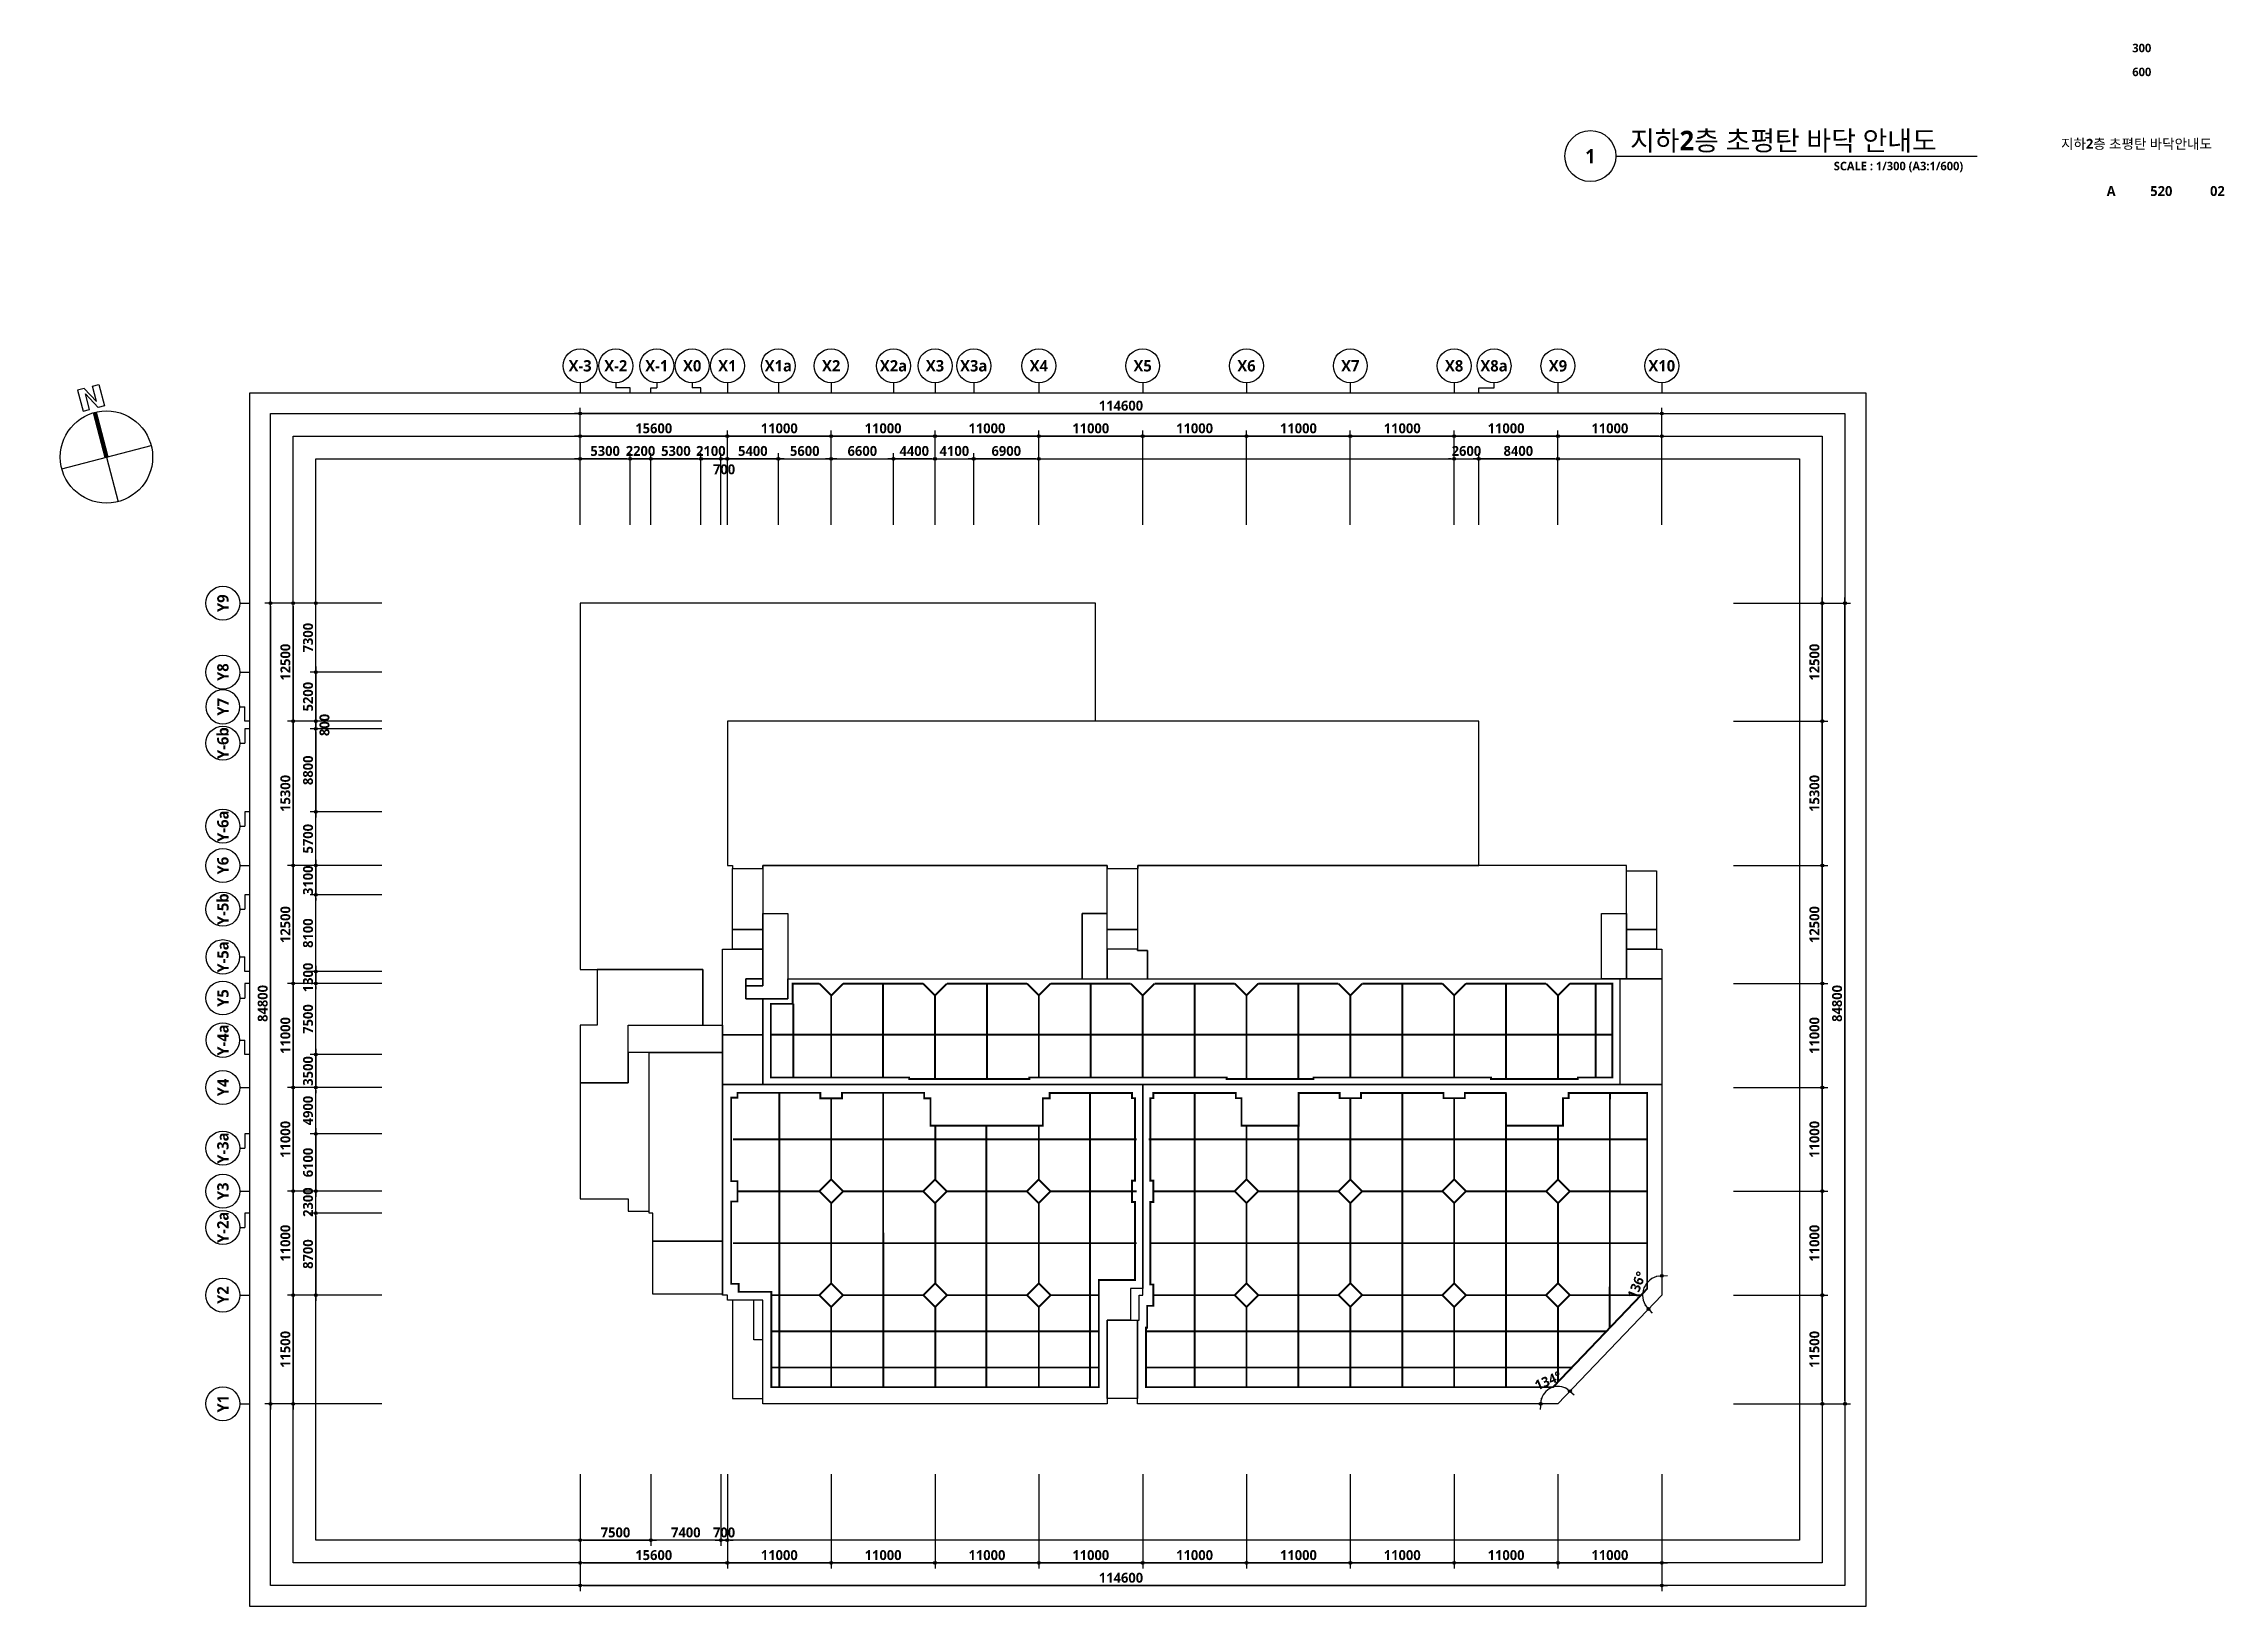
# Model space of a CAD drawing. Header units: millimetres. Extents: x -5354 to 997967, y -1313401 to 249081.
# Drawn here: x -5354 to 225690, y -1106397 to -940846 of the extents above; entities that cross this region are included whole.
import ezdxf
from ezdxf.enums import TextEntityAlignment as Align

# ---------------------------------------------------------------- set-up
doc = ezdxf.new("R2010")
doc.units = ezdxf.units.MM
doc.header["$LTSCALE"] = 300
doc.header["$MEASUREMENT"] = 0
doc.header["$PDSIZE"] = -10
doc.linetypes.add('HIDDEN', pattern=[0.375, 0.25, -0.125])
doc.layers.get('0').update_dxf_attribs({"linetype": 'CONTINUOUS'})
doc.layers.get('Defpoints').update_dxf_attribs({"color": 153, "linetype": 'CONTINUOUS'})
for name, color, linetype in [('A-ANNO-SYMB', 7, 'CONTINUOUS'), ('A-ANNO-TEXT1', 7, 'CONTINUOUS'), ('A-ANNO-TITL', 7, 'CONTINUOUS'), ('A-ST-AXIS-BUB', 7, 'CONTINUOUS'), ('A-ST-AXIS-DIM', 7, 'CONTINUOUS'), ('AA-XXXX-TXT1', 2, 'CONTINUOUS'), ('SAWCUT', 20, 'HIDDEN'), ('X-SEC-종$0$A-ST-AXIS-BUB', 7, 'CONTINUOUS')]:
    doc.layers.add(name, color=color, linetype=linetype)
doc.layers.add('Defpoint', color=161, linetype='CONTINUOUS', plot=False)
doc.layers.add('면적', color=210, linetype='CONTINUOUS', plot=False)
doc.styles.add('SH_대대리576', font='')
doc.styles.get('SH_대대리576').set_extended_font_data('NanumGothic', bold=True)
doc.dimstyles.new('SHP 600', dxfattribs={"dimscale": 300, "dimtxt": 3.5, "dimasz": 1, "dimexe": 2, "dimexo": 2, "dimgap": 1, "dimtad": 1, "dimdec": 0, "dimzin": 0, "dimdsep": 46, "dimtxsty": 'SH_대대리576', "dimblk": 'DIMDOT', "dimcen": 0.09, "dimclrt": 3, "dimadec": 0, "dimazin": 1, "dimtfac": 1, "dimtdec": 0, "dimtix": 1, "dimtmove": 2, "dimatfit": 0, "dimldrblk": 'DIMDOT', "dimfxl": 1, "dimtolj": 1, "dimtzin": 0, "dimarcsym": 0})

msp = doc.modelspace()

# ---------------------------------------------------------------- texts
at = {"layer": 'A-ANNO-TEXT1', "style": 'SH_대대리576'}
for s, p in [('X-3', (51487.2, -974975.9)), ('X-2', (55264.3, -974975.9)), ('X-1', (59610.1, -974975.9)), ('X0', (63364.3, -974975.9)), ('X1', (67087.2, -974975.9)), ('X1a', (72487.2, -974975.9)), ('X2', (78087.2, -974975.9)), ('X2a', (84687.2, -974975.9)), ('X3', (89087.2, -974975.9)), ('X3a', (93187.2, -974975.9)), ('X4', (100087.2, -974975.9)), ('X5', (111087.2, -974975.9)), ('X6', (122087.2, -974975.9)), ('X7', (133087.2, -974975.9)), ('X8', (144087.2, -974975.9)), ('X8a', (148310.1, -974975.9)), ('X9', (155087.2, -974975.9)), ('X10', (166087.2, -974975.9))]:
    msp.add_text(s, height=1200, dxfattribs=at).set_placement(p, align=Align.MIDDLE_CENTER)
for s, p in [('Y9', (13637.2, -1000125.9)), ('Y8', (13637.2, -1007425.9)), ('Y7', (13637.2, -1011103)), ('Y-6b', (13637.2, -1014948.8)), ('Y-6a', (13637.2, -1023748.8)), ('Y6', (13637.2, -1027925.9)), ('Y-5b', (13637.2, -1032548.8)), ('Y-5a', (13637.2, -1037603)), ('Y5', (13637.2, -1041948.8)), ('Y-4a', (13637.2, -1046403)), ('Y4', (13637.2, -1051425.9)), ('Y-3a', (13637.2, -1057848.8)), ('Y3', (13637.2, -1062425.9)), ('Y-2a', (13637.2, -1066248.8)), ('Y2', (13637.2, -1073425.9)), ('Y1', (13637.2, -1084925.9))]:
    msp.add_text(s, height=1200, rotation=90, dxfattribs=at).set_placement(p, align=Align.MIDDLE_CENTER)
at = {"layer": 'A-ANNO-TITL', "style": 'SH_대대리576'}
for s, height, p in [('300', 900, (216940.9, -941308.9)), ('600', 900, (216940.9, -943842.1)), ('지하2층 초평탄 바닥안내도', 1050, (216375.6, -951450.5)), ('A', 1050, (213692.9, -956461)), ('520', 1050, (219006.2, -956461)), ('02', 1050, (224952.6, -956461))]:
    msp.add_text(s, height=height, dxfattribs=at).set_placement(p, align=Align.MIDDLE)

# ---------------------------------------------------------------- blocks, each defined once
blk = doc.blocks.new('G$CBA52A250')
at = {"layer": 'A-ST-AXIS-BUB'}
for p, q in [((1177, 0), (1177, 525)), ((1177, 525), (1800, 525)), ((1800, 1050), (1800, 525))]:
    blk.add_line(p, q, dxfattribs=at)
blk.add_circle((1800, 2850), 1800, dxfattribs=at)
blk = doc.blocks.new('DIMDOT')
at = {"color": 0}
blk.add_line((-2, 0), (2, 0), dxfattribs=at)
for radius in [0.5, 0.25]:
    blk.add_circle((0, 0), radius, dxfattribs=at)
blk = doc.blocks.new('*D831')
at = {"layer": 'A-ST-AXIS-DIM', "color": 0, "lineweight": -2, "transparency": 16777216}
for p, q in [((30487, -1000126), (18087, -1000126)), ((18687, -1000426), (18687, -1084626)), ((30487, -1084926), (18087, -1084926))]:
    blk.add_line(p, q, dxfattribs=at)
at = {"layer": 'Defpoints', "color": 0, "transparency": 16777216}
for p in [(31087, -1000126), (18687, -1084926), (31087, -1084926)]:
    blk.add_point(p, dxfattribs=at)
at = {"layer": 'A-ST-AXIS-DIM', "color": 0, "lineweight": -2, "transparency": 16777216, "xscale": 300, "yscale": 300, "zscale": 300}
for p, rotation in [((18687, -1000126), 90), ((18687, -1084926), 270)]:
    blk.add_blockref('DIMDOT', p, dxfattribs=dict(at, rotation=rotation))
at = {"layer": 'A-ST-AXIS-DIM', "color": 3, "transparency": 16777216, "insert": (17862, -1042526), "char_height": 1050, "attachment_point": 5, "rotation": 90, "style": 'SH_대대리576'}
blk.add_mtext('\\A1;84800', dxfattribs=at)
blk = doc.blocks.new('*D832')
at = {"layer": 'A-ST-AXIS-DIM', "color": 0, "lineweight": -2, "transparency": 16777216}
for p, q in [((30487, -1073426), (20487, -1073426)), ((21087, -1073726), (21087, -1084626)), ((30487, -1084926), (20487, -1084926))]:
    blk.add_line(p, q, dxfattribs=at)
at = {"layer": 'Defpoints', "color": 0, "transparency": 16777216}
for p in [(31087, -1073426), (21087, -1084926), (31087, -1084926)]:
    blk.add_point(p, dxfattribs=at)
at = {"layer": 'A-ST-AXIS-DIM', "color": 0, "lineweight": -2, "transparency": 16777216, "xscale": 300, "yscale": 300, "zscale": 300}
for p, rotation in [((21087, -1073426), 90), ((21087, -1084926), 270)]:
    blk.add_blockref('DIMDOT', p, dxfattribs=dict(at, rotation=rotation))
at = {"layer": 'A-ST-AXIS-DIM', "color": 3, "transparency": 16777216, "insert": (20262, -1079176), "char_height": 1050, "attachment_point": 5, "rotation": 90, "style": 'SH_대대리576'}
blk.add_mtext('\\A1;11500', dxfattribs=at)
blk = doc.blocks.new('*D833')
at = {"layer": 'A-ST-AXIS-DIM', "color": 0, "lineweight": -2, "transparency": 16777216}
for p, q in [((30487, -1062426), (20487, -1062426)), ((21087, -1062726), (21087, -1073126)), ((30487, -1073426), (20487, -1073426))]:
    blk.add_line(p, q, dxfattribs=at)
at = {"layer": 'Defpoints', "color": 0, "transparency": 16777216}
for p in [(31087, -1062426), (21087, -1073426), (31087, -1073426)]:
    blk.add_point(p, dxfattribs=at)
at = {"layer": 'A-ST-AXIS-DIM', "color": 0, "lineweight": -2, "transparency": 16777216, "xscale": 300, "yscale": 300, "zscale": 300}
for p, rotation in [((21087, -1062426), 90), ((21087, -1073426), 270)]:
    blk.add_blockref('DIMDOT', p, dxfattribs=dict(at, rotation=rotation))
at = {"layer": 'A-ST-AXIS-DIM', "color": 3, "transparency": 16777216, "insert": (20262, -1067926), "char_height": 1050, "attachment_point": 5, "rotation": 90, "style": 'SH_대대리576'}
blk.add_mtext('\\A1;11000', dxfattribs=at)
blk = doc.blocks.new('*D834')
at = {"layer": 'A-ST-AXIS-DIM', "color": 0, "lineweight": -2, "transparency": 16777216}
for p, q in [((30487, -1051426), (20487, -1051426)), ((21087, -1051726), (21087, -1062126)), ((30487, -1062426), (20487, -1062426))]:
    blk.add_line(p, q, dxfattribs=at)
at = {"layer": 'Defpoints', "color": 0, "transparency": 16777216}
for p in [(31087, -1051426), (21087, -1062426), (31087, -1062426)]:
    blk.add_point(p, dxfattribs=at)
at = {"layer": 'A-ST-AXIS-DIM', "color": 0, "lineweight": -2, "transparency": 16777216, "xscale": 300, "yscale": 300, "zscale": 300}
for p, rotation in [((21087, -1051426), 90), ((21087, -1062426), 270)]:
    blk.add_blockref('DIMDOT', p, dxfattribs=dict(at, rotation=rotation))
at = {"layer": 'A-ST-AXIS-DIM', "color": 3, "transparency": 16777216, "insert": (20262, -1056926), "char_height": 1050, "attachment_point": 5, "rotation": 90, "style": 'SH_대대리576'}
blk.add_mtext('\\A1;11000', dxfattribs=at)
blk = doc.blocks.new('*D835')
at = {"layer": 'A-ST-AXIS-DIM', "color": 0, "lineweight": -2, "transparency": 16777216}
for p, q in [((30487, -1040426), (20487, -1040426)), ((21087, -1040726), (21087, -1051126)), ((30487, -1051426), (20487, -1051426))]:
    blk.add_line(p, q, dxfattribs=at)
at = {"layer": 'Defpoints', "color": 0, "transparency": 16777216}
for p in [(31087, -1040426), (21087, -1051426), (31087, -1051426)]:
    blk.add_point(p, dxfattribs=at)
at = {"layer": 'A-ST-AXIS-DIM', "color": 0, "lineweight": -2, "transparency": 16777216, "xscale": 300, "yscale": 300, "zscale": 300}
for p, rotation in [((21087, -1040426), 90), ((21087, -1051426), 270)]:
    blk.add_blockref('DIMDOT', p, dxfattribs=dict(at, rotation=rotation))
at = {"layer": 'A-ST-AXIS-DIM', "color": 3, "transparency": 16777216, "insert": (20262, -1045926), "char_height": 1050, "attachment_point": 5, "rotation": 90, "style": 'SH_대대리576'}
blk.add_mtext('\\A1;11000', dxfattribs=at)
blk = doc.blocks.new('*D836')
at = {"layer": 'A-ST-AXIS-DIM', "color": 0, "lineweight": -2, "transparency": 16777216}
for p, q in [((30487, -1027926), (20487, -1027926)), ((21087, -1028226), (21087, -1040126)), ((30487, -1040426), (20487, -1040426))]:
    blk.add_line(p, q, dxfattribs=at)
at = {"layer": 'Defpoints', "color": 0, "transparency": 16777216}
for p in [(31087, -1027926), (21087, -1040426), (31087, -1040426)]:
    blk.add_point(p, dxfattribs=at)
at = {"layer": 'A-ST-AXIS-DIM', "color": 0, "lineweight": -2, "transparency": 16777216, "xscale": 300, "yscale": 300, "zscale": 300}
for p, rotation in [((21087, -1027926), 90), ((21087, -1040426), 270)]:
    blk.add_blockref('DIMDOT', p, dxfattribs=dict(at, rotation=rotation))
at = {"layer": 'A-ST-AXIS-DIM', "color": 3, "transparency": 16777216, "insert": (20262, -1034176), "char_height": 1050, "attachment_point": 5, "rotation": 90, "style": 'SH_대대리576'}
blk.add_mtext('\\A1;12500', dxfattribs=at)
blk = doc.blocks.new('*D837')
at = {"layer": 'A-ST-AXIS-DIM', "color": 0, "lineweight": -2, "transparency": 16777216}
for p, q in [((30487, -1012626), (20487, -1012626)), ((21087, -1012926), (21087, -1027626)), ((30487, -1027926), (20487, -1027926))]:
    blk.add_line(p, q, dxfattribs=at)
at = {"layer": 'Defpoints', "color": 0, "transparency": 16777216}
for p in [(31087, -1012626), (21087, -1027926), (31087, -1027926)]:
    blk.add_point(p, dxfattribs=at)
at = {"layer": 'A-ST-AXIS-DIM', "color": 0, "lineweight": -2, "transparency": 16777216, "xscale": 300, "yscale": 300, "zscale": 300}
for p, rotation in [((21087, -1012626), 90), ((21087, -1027926), 270)]:
    blk.add_blockref('DIMDOT', p, dxfattribs=dict(at, rotation=rotation))
at = {"layer": 'A-ST-AXIS-DIM', "color": 3, "transparency": 16777216, "insert": (20262, -1020276), "char_height": 1050, "attachment_point": 5, "rotation": 90, "style": 'SH_대대리576'}
blk.add_mtext('\\A1;15300', dxfattribs=at)
blk = doc.blocks.new('*D838')
at = {"layer": 'A-ST-AXIS-DIM', "color": 0, "lineweight": -2, "transparency": 16777216}
for p, q in [((30487, -1000126), (20487, -1000126)), ((21087, -1000426), (21087, -1012326)), ((30487, -1012626), (20487, -1012626))]:
    blk.add_line(p, q, dxfattribs=at)
at = {"layer": 'Defpoints', "color": 0, "transparency": 16777216}
for p in [(31087, -1000126), (21087, -1012626), (31087, -1012626)]:
    blk.add_point(p, dxfattribs=at)
at = {"layer": 'A-ST-AXIS-DIM', "color": 0, "lineweight": -2, "transparency": 16777216, "xscale": 300, "yscale": 300, "zscale": 300}
for p, rotation in [((21087, -1000126), 90), ((21087, -1012626), 270)]:
    blk.add_blockref('DIMDOT', p, dxfattribs=dict(at, rotation=rotation))
at = {"layer": 'A-ST-AXIS-DIM', "color": 3, "transparency": 16777216, "insert": (20262, -1006376), "char_height": 1050, "attachment_point": 5, "rotation": 90, "style": 'SH_대대리576'}
blk.add_mtext('\\A1;12500', dxfattribs=at)
blk = doc.blocks.new('*D839')
at = {"layer": 'A-ST-AXIS-DIM', "color": 0, "lineweight": -2, "transparency": 16777216}
for p, q in [((51487, -991826), (51487, -979426)), ((166087, -991826), (166087, -979426)), ((165787, -980026), (51787, -980026))]:
    blk.add_line(p, q, dxfattribs=at)
at = {"layer": 'Defpoints', "color": 0, "transparency": 16777216}
for p in [(51487, -980026), (51487, -992426), (166087, -992426)]:
    blk.add_point(p, dxfattribs=at)
at = {"layer": 'A-ST-AXIS-DIM', "color": 0, "lineweight": -2, "transparency": 16777216, "xscale": 300, "yscale": 300, "zscale": 300, "rotation": 180}
blk.add_blockref('DIMDOT', (51487, -980026), dxfattribs=at)
at = {"layer": 'A-ST-AXIS-DIM', "color": 0, "lineweight": -2, "transparency": 16777216, "xscale": 300, "yscale": 300, "zscale": 300}
blk.add_blockref('DIMDOT', (166087, -980026), dxfattribs=at)
at = {"layer": 'A-ST-AXIS-DIM', "color": 3, "transparency": 16777216, "insert": (108787, -979201), "char_height": 1050, "attachment_point": 5, "style": 'SH_대대리576'}
blk.add_mtext('\\A1;114600', dxfattribs=at)
blk = doc.blocks.new('*D840')
at = {"layer": 'A-ST-AXIS-DIM', "color": 0, "lineweight": -2, "transparency": 16777216}
for p, q in [((67087, -991826), (67087, -981826)), ((78087, -991826), (78087, -981826)), ((77787, -982426), (67387, -982426))]:
    blk.add_line(p, q, dxfattribs=at)
at = {"layer": 'Defpoints', "color": 0, "transparency": 16777216}
for p in [(67087, -982426), (67087, -992426), (78087, -992426)]:
    blk.add_point(p, dxfattribs=at)
at = {"layer": 'A-ST-AXIS-DIM', "color": 0, "lineweight": -2, "transparency": 16777216, "xscale": 300, "yscale": 300, "zscale": 300, "rotation": 180}
blk.add_blockref('DIMDOT', (67087, -982426), dxfattribs=at)
at = {"layer": 'A-ST-AXIS-DIM', "color": 0, "lineweight": -2, "transparency": 16777216, "xscale": 300, "yscale": 300, "zscale": 300}
blk.add_blockref('DIMDOT', (78087, -982426), dxfattribs=at)
at = {"layer": 'A-ST-AXIS-DIM', "color": 3, "transparency": 16777216, "insert": (72587, -981601), "char_height": 1050, "attachment_point": 5, "style": 'SH_대대리576'}
blk.add_mtext('\\A1;11000', dxfattribs=at)
blk = doc.blocks.new('*D841')
at = {"layer": 'A-ST-AXIS-DIM', "color": 0, "lineweight": -2, "transparency": 16777216}
for p, q in [((78087, -991826), (78087, -981826)), ((89087, -991826), (89087, -981826)), ((88787, -982426), (78387, -982426))]:
    blk.add_line(p, q, dxfattribs=at)
at = {"layer": 'Defpoints', "color": 0, "transparency": 16777216}
for p in [(78087, -982426), (78087, -992426), (89087, -992426)]:
    blk.add_point(p, dxfattribs=at)
at = {"layer": 'A-ST-AXIS-DIM', "color": 0, "lineweight": -2, "transparency": 16777216, "xscale": 300, "yscale": 300, "zscale": 300, "rotation": 180}
blk.add_blockref('DIMDOT', (78087, -982426), dxfattribs=at)
at = {"layer": 'A-ST-AXIS-DIM', "color": 0, "lineweight": -2, "transparency": 16777216, "xscale": 300, "yscale": 300, "zscale": 300}
blk.add_blockref('DIMDOT', (89087, -982426), dxfattribs=at)
at = {"layer": 'A-ST-AXIS-DIM', "color": 3, "transparency": 16777216, "insert": (83587, -981601), "char_height": 1050, "attachment_point": 5, "style": 'SH_대대리576'}
blk.add_mtext('\\A1;11000', dxfattribs=at)
blk = doc.blocks.new('*D842')
at = {"layer": 'A-ST-AXIS-DIM', "color": 0, "lineweight": -2, "transparency": 16777216}
for p, q in [((89087, -991826), (89087, -981826)), ((100087, -991826), (100087, -981826)), ((99787, -982426), (89387, -982426))]:
    blk.add_line(p, q, dxfattribs=at)
at = {"layer": 'Defpoints', "color": 0, "transparency": 16777216}
for p in [(89087, -982426), (89087, -992426), (100087, -992426)]:
    blk.add_point(p, dxfattribs=at)
at = {"layer": 'A-ST-AXIS-DIM', "color": 0, "lineweight": -2, "transparency": 16777216, "xscale": 300, "yscale": 300, "zscale": 300, "rotation": 180}
blk.add_blockref('DIMDOT', (89087, -982426), dxfattribs=at)
at = {"layer": 'A-ST-AXIS-DIM', "color": 0, "lineweight": -2, "transparency": 16777216, "xscale": 300, "yscale": 300, "zscale": 300}
blk.add_blockref('DIMDOT', (100087, -982426), dxfattribs=at)
at = {"layer": 'A-ST-AXIS-DIM', "color": 3, "transparency": 16777216, "insert": (94587, -981601), "char_height": 1050, "attachment_point": 5, "style": 'SH_대대리576'}
blk.add_mtext('\\A1;11000', dxfattribs=at)
blk = doc.blocks.new('*D843')
at = {"layer": 'A-ST-AXIS-DIM', "color": 0, "lineweight": -2, "transparency": 16777216}
for p, q in [((100087, -991826), (100087, -981826)), ((111087, -991826), (111087, -981826)), ((110787, -982426), (100387, -982426))]:
    blk.add_line(p, q, dxfattribs=at)
at = {"layer": 'Defpoints', "color": 0, "transparency": 16777216}
for p in [(100087, -982426), (100087, -992426), (111087, -992426)]:
    blk.add_point(p, dxfattribs=at)
at = {"layer": 'A-ST-AXIS-DIM', "color": 0, "lineweight": -2, "transparency": 16777216, "xscale": 300, "yscale": 300, "zscale": 300, "rotation": 180}
blk.add_blockref('DIMDOT', (100087, -982426), dxfattribs=at)
at = {"layer": 'A-ST-AXIS-DIM', "color": 0, "lineweight": -2, "transparency": 16777216, "xscale": 300, "yscale": 300, "zscale": 300}
blk.add_blockref('DIMDOT', (111087, -982426), dxfattribs=at)
at = {"layer": 'A-ST-AXIS-DIM', "color": 3, "transparency": 16777216, "insert": (105587, -981601), "char_height": 1050, "attachment_point": 5, "style": 'SH_대대리576'}
blk.add_mtext('\\A1;11000', dxfattribs=at)
blk = doc.blocks.new('*D844')
at = {"layer": 'A-ST-AXIS-DIM', "color": 0, "lineweight": -2, "transparency": 16777216}
for p, q in [((111087, -991826), (111087, -981826)), ((122087, -991826), (122087, -981826)), ((121787, -982426), (111387, -982426))]:
    blk.add_line(p, q, dxfattribs=at)
at = {"layer": 'Defpoints', "color": 0, "transparency": 16777216}
for p in [(111087, -982426), (111087, -992426), (122087, -992426)]:
    blk.add_point(p, dxfattribs=at)
at = {"layer": 'A-ST-AXIS-DIM', "color": 0, "lineweight": -2, "transparency": 16777216, "xscale": 300, "yscale": 300, "zscale": 300, "rotation": 180}
blk.add_blockref('DIMDOT', (111087, -982426), dxfattribs=at)
at = {"layer": 'A-ST-AXIS-DIM', "color": 0, "lineweight": -2, "transparency": 16777216, "xscale": 300, "yscale": 300, "zscale": 300}
blk.add_blockref('DIMDOT', (122087, -982426), dxfattribs=at)
at = {"layer": 'A-ST-AXIS-DIM', "color": 3, "transparency": 16777216, "insert": (116587, -981601), "char_height": 1050, "attachment_point": 5, "style": 'SH_대대리576'}
blk.add_mtext('\\A1;11000', dxfattribs=at)
blk = doc.blocks.new('*D845')
at = {"layer": 'A-ST-AXIS-DIM', "color": 0, "lineweight": -2, "transparency": 16777216}
for p, q in [((122087, -991826), (122087, -981826)), ((133087, -991826), (133087, -981826)), ((132787, -982426), (122387, -982426))]:
    blk.add_line(p, q, dxfattribs=at)
at = {"layer": 'Defpoints', "color": 0, "transparency": 16777216}
for p in [(122087, -982426), (122087, -992426), (133087, -992426)]:
    blk.add_point(p, dxfattribs=at)
at = {"layer": 'A-ST-AXIS-DIM', "color": 0, "lineweight": -2, "transparency": 16777216, "xscale": 300, "yscale": 300, "zscale": 300, "rotation": 180}
blk.add_blockref('DIMDOT', (122087, -982426), dxfattribs=at)
at = {"layer": 'A-ST-AXIS-DIM', "color": 0, "lineweight": -2, "transparency": 16777216, "xscale": 300, "yscale": 300, "zscale": 300}
blk.add_blockref('DIMDOT', (133087, -982426), dxfattribs=at)
at = {"layer": 'A-ST-AXIS-DIM', "color": 3, "transparency": 16777216, "insert": (127587, -981601), "char_height": 1050, "attachment_point": 5, "style": 'SH_대대리576'}
blk.add_mtext('\\A1;11000', dxfattribs=at)
blk = doc.blocks.new('*D846')
at = {"layer": 'A-ST-AXIS-DIM', "color": 0, "lineweight": -2, "transparency": 16777216}
for p, q in [((133087, -991826), (133087, -981826)), ((144087, -991826), (144087, -981826)), ((143787, -982426), (133387, -982426))]:
    blk.add_line(p, q, dxfattribs=at)
at = {"layer": 'Defpoints', "color": 0, "transparency": 16777216}
for p in [(133087, -982426), (133087, -992426), (144087, -992426)]:
    blk.add_point(p, dxfattribs=at)
at = {"layer": 'A-ST-AXIS-DIM', "color": 0, "lineweight": -2, "transparency": 16777216, "xscale": 300, "yscale": 300, "zscale": 300, "rotation": 180}
blk.add_blockref('DIMDOT', (133087, -982426), dxfattribs=at)
at = {"layer": 'A-ST-AXIS-DIM', "color": 0, "lineweight": -2, "transparency": 16777216, "xscale": 300, "yscale": 300, "zscale": 300}
blk.add_blockref('DIMDOT', (144087, -982426), dxfattribs=at)
at = {"layer": 'A-ST-AXIS-DIM', "color": 3, "transparency": 16777216, "insert": (138587, -981601), "char_height": 1050, "attachment_point": 5, "style": 'SH_대대리576'}
blk.add_mtext('\\A1;11000', dxfattribs=at)
blk = doc.blocks.new('*D847')
at = {"layer": 'A-ST-AXIS-DIM', "color": 0, "lineweight": -2, "transparency": 16777216}
for p, q in [((144087, -991826), (144087, -981826)), ((155087, -991826), (155087, -981826)), ((154787, -982426), (144387, -982426))]:
    blk.add_line(p, q, dxfattribs=at)
at = {"layer": 'Defpoints', "color": 0, "transparency": 16777216}
for p in [(144087, -982426), (144087, -992426), (155087, -992426)]:
    blk.add_point(p, dxfattribs=at)
at = {"layer": 'A-ST-AXIS-DIM', "color": 0, "lineweight": -2, "transparency": 16777216, "xscale": 300, "yscale": 300, "zscale": 300, "rotation": 180}
blk.add_blockref('DIMDOT', (144087, -982426), dxfattribs=at)
at = {"layer": 'A-ST-AXIS-DIM', "color": 0, "lineweight": -2, "transparency": 16777216, "xscale": 300, "yscale": 300, "zscale": 300}
blk.add_blockref('DIMDOT', (155087, -982426), dxfattribs=at)
at = {"layer": 'A-ST-AXIS-DIM', "color": 3, "transparency": 16777216, "insert": (149587, -981601), "char_height": 1050, "attachment_point": 5, "style": 'SH_대대리576'}
blk.add_mtext('\\A1;11000', dxfattribs=at)
blk = doc.blocks.new('*D848')
at = {"layer": 'A-ST-AXIS-DIM', "color": 0, "lineweight": -2, "transparency": 16777216}
for p, q in [((155087, -991826), (155087, -981826)), ((166087, -991826), (166087, -981826)), ((165787, -982426), (155387, -982426))]:
    blk.add_line(p, q, dxfattribs=at)
at = {"layer": 'Defpoints', "color": 0, "transparency": 16777216}
for p in [(155087, -982426), (155087, -992426), (166087, -992426)]:
    blk.add_point(p, dxfattribs=at)
at = {"layer": 'A-ST-AXIS-DIM', "color": 0, "lineweight": -2, "transparency": 16777216, "xscale": 300, "yscale": 300, "zscale": 300, "rotation": 180}
blk.add_blockref('DIMDOT', (155087, -982426), dxfattribs=at)
at = {"layer": 'A-ST-AXIS-DIM', "color": 0, "lineweight": -2, "transparency": 16777216, "xscale": 300, "yscale": 300, "zscale": 300}
blk.add_blockref('DIMDOT', (166087, -982426), dxfattribs=at)
at = {"layer": 'A-ST-AXIS-DIM', "color": 3, "transparency": 16777216, "insert": (160587, -981601), "char_height": 1050, "attachment_point": 5, "style": 'SH_대대리576'}
blk.add_mtext('\\A1;11000', dxfattribs=at)
blk = doc.blocks.new('*D849')
at = {"layer": 'A-ST-AXIS-DIM', "color": 0, "lineweight": -2, "transparency": 16777216}
for p, q in [((51487, -991826), (51487, -981826)), ((67087, -991826), (67087, -981826)), ((66787, -982426), (51787, -982426))]:
    blk.add_line(p, q, dxfattribs=at)
at = {"layer": 'Defpoints', "color": 0, "transparency": 16777216}
for p in [(51487, -982426), (51487, -992426), (67087, -992426)]:
    blk.add_point(p, dxfattribs=at)
at = {"layer": 'A-ST-AXIS-DIM', "color": 0, "lineweight": -2, "transparency": 16777216, "xscale": 300, "yscale": 300, "zscale": 300, "rotation": 180}
blk.add_blockref('DIMDOT', (51487, -982426), dxfattribs=at)
at = {"layer": 'A-ST-AXIS-DIM', "color": 0, "lineweight": -2, "transparency": 16777216, "xscale": 300, "yscale": 300, "zscale": 300}
blk.add_blockref('DIMDOT', (67087, -982426), dxfattribs=at)
at = {"layer": 'A-ST-AXIS-DIM', "color": 3, "transparency": 16777216, "insert": (59287, -981601), "char_height": 1050, "attachment_point": 5, "style": 'SH_대대리576'}
blk.add_mtext('\\A1;15600', dxfattribs=at)
blk = doc.blocks.new('A-ST-AXIS-BUB-1')
at = {"layer": 'A-ST-AXIS-BUB'}
blk.add_line((0, 350), (0, 0), dxfattribs=at)
blk.add_circle((0, 950), 600, dxfattribs=at)
blk = doc.blocks.new('*D850')
at = {"layer": 'A-ST-AXIS-DIM', "color": 0, "lineweight": -2, "transparency": 16777216}
for p, q in [((173687, -1000126), (183687, -1000126)), ((183087, -1012326), (183087, -1000426)), ((173687, -1012626), (183687, -1012626))]:
    blk.add_line(p, q, dxfattribs=at)
at = {"layer": 'Defpoints', "color": 0, "transparency": 16777216}
for p in [(173087, -1000126), (183087, -1000126), (173087, -1012626)]:
    blk.add_point(p, dxfattribs=at)
at = {"layer": 'A-ST-AXIS-DIM', "color": 0, "lineweight": -2, "transparency": 16777216, "xscale": 300, "yscale": 300, "zscale": 300}
for p, rotation in [((183087, -1000126), 90), ((183087, -1012626), 270)]:
    blk.add_blockref('DIMDOT', p, dxfattribs=dict(at, rotation=rotation))
at = {"layer": 'A-ST-AXIS-DIM', "color": 3, "transparency": 16777216, "insert": (182262, -1006376), "char_height": 1050, "attachment_point": 5, "rotation": 90, "style": 'SH_대대리576'}
blk.add_mtext('\\A1;12500', dxfattribs=at)
blk = doc.blocks.new('*D851')
at = {"layer": 'A-ST-AXIS-DIM', "color": 0, "lineweight": -2, "transparency": 16777216}
for p, q in [((173687, -1012626), (183687, -1012626)), ((183087, -1027626), (183087, -1012926)), ((173687, -1027926), (183687, -1027926))]:
    blk.add_line(p, q, dxfattribs=at)
at = {"layer": 'Defpoints', "color": 0, "transparency": 16777216}
for p in [(173087, -1012626), (183087, -1012626), (173087, -1027926)]:
    blk.add_point(p, dxfattribs=at)
at = {"layer": 'A-ST-AXIS-DIM', "color": 0, "lineweight": -2, "transparency": 16777216, "xscale": 300, "yscale": 300, "zscale": 300}
for p, rotation in [((183087, -1012626), 90), ((183087, -1027926), 270)]:
    blk.add_blockref('DIMDOT', p, dxfattribs=dict(at, rotation=rotation))
at = {"layer": 'A-ST-AXIS-DIM', "color": 3, "transparency": 16777216, "insert": (182262, -1020276), "char_height": 1050, "attachment_point": 5, "rotation": 90, "style": 'SH_대대리576'}
blk.add_mtext('\\A1;15300', dxfattribs=at)
blk = doc.blocks.new('*D852')
at = {"layer": 'A-ST-AXIS-DIM', "color": 0, "lineweight": -2, "transparency": 16777216}
for p, q in [((173687, -1027926), (183687, -1027926)), ((183087, -1040126), (183087, -1028226)), ((173687, -1040426), (183687, -1040426))]:
    blk.add_line(p, q, dxfattribs=at)
at = {"layer": 'Defpoints', "color": 0, "transparency": 16777216}
for p in [(173087, -1027926), (183087, -1027926), (173087, -1040426)]:
    blk.add_point(p, dxfattribs=at)
at = {"layer": 'A-ST-AXIS-DIM', "color": 0, "lineweight": -2, "transparency": 16777216, "xscale": 300, "yscale": 300, "zscale": 300}
for p, rotation in [((183087, -1027926), 90), ((183087, -1040426), 270)]:
    blk.add_blockref('DIMDOT', p, dxfattribs=dict(at, rotation=rotation))
at = {"layer": 'A-ST-AXIS-DIM', "color": 3, "transparency": 16777216, "insert": (182262, -1034176), "char_height": 1050, "attachment_point": 5, "rotation": 90, "style": 'SH_대대리576'}
blk.add_mtext('\\A1;12500', dxfattribs=at)
blk = doc.blocks.new('*D853')
at = {"layer": 'A-ST-AXIS-DIM', "color": 0, "lineweight": -2, "transparency": 16777216}
for p, q in [((173687, -1040426), (183687, -1040426)), ((183087, -1051126), (183087, -1040726)), ((173687, -1051426), (183687, -1051426))]:
    blk.add_line(p, q, dxfattribs=at)
at = {"layer": 'Defpoints', "color": 0, "transparency": 16777216}
for p in [(173087, -1040426), (183087, -1040426), (173087, -1051426)]:
    blk.add_point(p, dxfattribs=at)
at = {"layer": 'A-ST-AXIS-DIM', "color": 0, "lineweight": -2, "transparency": 16777216, "xscale": 300, "yscale": 300, "zscale": 300}
for p, rotation in [((183087, -1040426), 90), ((183087, -1051426), 270)]:
    blk.add_blockref('DIMDOT', p, dxfattribs=dict(at, rotation=rotation))
at = {"layer": 'A-ST-AXIS-DIM', "color": 3, "transparency": 16777216, "insert": (182262, -1045926), "char_height": 1050, "attachment_point": 5, "rotation": 90, "style": 'SH_대대리576'}
blk.add_mtext('\\A1;11000', dxfattribs=at)
blk = doc.blocks.new('*D854')
at = {"layer": 'A-ST-AXIS-DIM', "color": 0, "lineweight": -2, "transparency": 16777216}
for p, q in [((173687, -1051426), (183687, -1051426)), ((183087, -1062126), (183087, -1051726)), ((173687, -1062426), (183687, -1062426))]:
    blk.add_line(p, q, dxfattribs=at)
at = {"layer": 'Defpoints', "color": 0, "transparency": 16777216}
for p in [(173087, -1051426), (183087, -1051426), (173087, -1062426)]:
    blk.add_point(p, dxfattribs=at)
at = {"layer": 'A-ST-AXIS-DIM', "color": 0, "lineweight": -2, "transparency": 16777216, "xscale": 300, "yscale": 300, "zscale": 300}
for p, rotation in [((183087, -1051426), 90), ((183087, -1062426), 270)]:
    blk.add_blockref('DIMDOT', p, dxfattribs=dict(at, rotation=rotation))
at = {"layer": 'A-ST-AXIS-DIM', "color": 3, "transparency": 16777216, "insert": (182262, -1056926), "char_height": 1050, "attachment_point": 5, "rotation": 90, "style": 'SH_대대리576'}
blk.add_mtext('\\A1;11000', dxfattribs=at)
blk = doc.blocks.new('*D855')
at = {"layer": 'A-ST-AXIS-DIM', "color": 0, "lineweight": -2, "transparency": 16777216}
for p, q in [((173687, -1062426), (183687, -1062426)), ((183087, -1073126), (183087, -1062726)), ((173687, -1073426), (183687, -1073426))]:
    blk.add_line(p, q, dxfattribs=at)
at = {"layer": 'Defpoints', "color": 0, "transparency": 16777216}
for p in [(173087, -1062426), (183087, -1062426), (173087, -1073426)]:
    blk.add_point(p, dxfattribs=at)
at = {"layer": 'A-ST-AXIS-DIM', "color": 0, "lineweight": -2, "transparency": 16777216, "xscale": 300, "yscale": 300, "zscale": 300}
for p, rotation in [((183087, -1062426), 90), ((183087, -1073426), 270)]:
    blk.add_blockref('DIMDOT', p, dxfattribs=dict(at, rotation=rotation))
at = {"layer": 'A-ST-AXIS-DIM', "color": 3, "transparency": 16777216, "insert": (182262, -1067926), "char_height": 1050, "attachment_point": 5, "rotation": 90, "style": 'SH_대대리576'}
blk.add_mtext('\\A1;11000', dxfattribs=at)
blk = doc.blocks.new('*D856')
at = {"layer": 'A-ST-AXIS-DIM', "color": 0, "lineweight": -2, "transparency": 16777216}
for p, q in [((173687, -1073426), (183687, -1073426)), ((183087, -1084626), (183087, -1073726)), ((173687, -1084926), (183687, -1084926))]:
    blk.add_line(p, q, dxfattribs=at)
at = {"layer": 'Defpoints', "color": 0, "transparency": 16777216}
for p in [(173087, -1073426), (183087, -1073426), (173087, -1084926)]:
    blk.add_point(p, dxfattribs=at)
at = {"layer": 'A-ST-AXIS-DIM', "color": 0, "lineweight": -2, "transparency": 16777216, "xscale": 300, "yscale": 300, "zscale": 300}
for p, rotation in [((183087, -1073426), 90), ((183087, -1084926), 270)]:
    blk.add_blockref('DIMDOT', p, dxfattribs=dict(at, rotation=rotation))
at = {"layer": 'A-ST-AXIS-DIM', "color": 3, "transparency": 16777216, "insert": (182262, -1079176), "char_height": 1050, "attachment_point": 5, "rotation": 90, "style": 'SH_대대리576'}
blk.add_mtext('\\A1;11500', dxfattribs=at)
blk = doc.blocks.new('*D857')
at = {"layer": 'A-ST-AXIS-DIM', "color": 0, "lineweight": -2, "transparency": 16777216}
for p, q in [((173687, -1000126), (186087, -1000126)), ((185487, -1084626), (185487, -1000426)), ((173687, -1084926), (186087, -1084926))]:
    blk.add_line(p, q, dxfattribs=at)
at = {"layer": 'Defpoints', "color": 0, "transparency": 16777216}
for p in [(173087, -1000126), (185487, -1000126), (173087, -1084926)]:
    blk.add_point(p, dxfattribs=at)
at = {"layer": 'A-ST-AXIS-DIM', "color": 0, "lineweight": -2, "transparency": 16777216, "xscale": 300, "yscale": 300, "zscale": 300}
for p, rotation in [((185487, -1000126), 90), ((185487, -1084926), 270)]:
    blk.add_blockref('DIMDOT', p, dxfattribs=dict(at, rotation=rotation))
at = {"layer": 'A-ST-AXIS-DIM', "color": 3, "transparency": 16777216, "insert": (184662, -1042526), "char_height": 1050, "attachment_point": 5, "rotation": 90, "style": 'SH_대대리576'}
blk.add_mtext('\\A1;84800', dxfattribs=at)
blk = doc.blocks.new('*D858')
at = {"layer": 'A-ST-AXIS-DIM', "color": 0, "lineweight": -2, "transparency": 16777216}
for p, q in [((51487, -1092397), (51487, -1102397)), ((67087, -1092397), (67087, -1102397)), ((51787, -1101797), (66787, -1101797))]:
    blk.add_line(p, q, dxfattribs=at)
at = {"layer": 'Defpoints', "color": 0, "transparency": 16777216}
for p in [(51487, -1091797), (67087, -1091797), (67087, -1101797)]:
    blk.add_point(p, dxfattribs=at)
at = {"layer": 'A-ST-AXIS-DIM', "color": 0, "lineweight": -2, "transparency": 16777216, "xscale": 300, "yscale": 300, "zscale": 300, "rotation": 180}
blk.add_blockref('DIMDOT', (51487, -1101797), dxfattribs=at)
at = {"layer": 'A-ST-AXIS-DIM', "color": 0, "lineweight": -2, "transparency": 16777216, "xscale": 300, "yscale": 300, "zscale": 300}
blk.add_blockref('DIMDOT', (67087, -1101797), dxfattribs=at)
at = {"layer": 'A-ST-AXIS-DIM', "color": 3, "transparency": 16777216, "insert": (59287, -1100972), "char_height": 1050, "attachment_point": 5, "style": 'SH_대대리576'}
blk.add_mtext('\\A1;15600', dxfattribs=at)
blk = doc.blocks.new('*D859')
at = {"layer": 'A-ST-AXIS-DIM', "color": 0, "lineweight": -2, "transparency": 16777216}
for p, q in [((67087, -1092397), (67087, -1102397)), ((78087, -1092397), (78087, -1102397)), ((67387, -1101797), (77787, -1101797))]:
    blk.add_line(p, q, dxfattribs=at)
at = {"layer": 'Defpoints', "color": 0, "transparency": 16777216}
for p in [(67087, -1091797), (78087, -1091797), (78087, -1101797)]:
    blk.add_point(p, dxfattribs=at)
at = {"layer": 'A-ST-AXIS-DIM', "color": 0, "lineweight": -2, "transparency": 16777216, "xscale": 300, "yscale": 300, "zscale": 300, "rotation": 180}
blk.add_blockref('DIMDOT', (67087, -1101797), dxfattribs=at)
at = {"layer": 'A-ST-AXIS-DIM', "color": 0, "lineweight": -2, "transparency": 16777216, "xscale": 300, "yscale": 300, "zscale": 300}
blk.add_blockref('DIMDOT', (78087, -1101797), dxfattribs=at)
at = {"layer": 'A-ST-AXIS-DIM', "color": 3, "transparency": 16777216, "insert": (72587, -1100972), "char_height": 1050, "attachment_point": 5, "style": 'SH_대대리576'}
blk.add_mtext('\\A1;11000', dxfattribs=at)
blk = doc.blocks.new('*D860')
at = {"layer": 'A-ST-AXIS-DIM', "color": 0, "lineweight": -2, "transparency": 16777216}
for p, q in [((78087, -1092397), (78087, -1102397)), ((89087, -1092397), (89087, -1102397)), ((78387, -1101797), (88787, -1101797))]:
    blk.add_line(p, q, dxfattribs=at)
at = {"layer": 'Defpoints', "color": 0, "transparency": 16777216}
for p in [(78087, -1091797), (89087, -1091797), (89087, -1101797)]:
    blk.add_point(p, dxfattribs=at)
at = {"layer": 'A-ST-AXIS-DIM', "color": 0, "lineweight": -2, "transparency": 16777216, "xscale": 300, "yscale": 300, "zscale": 300, "rotation": 180}
blk.add_blockref('DIMDOT', (78087, -1101797), dxfattribs=at)
at = {"layer": 'A-ST-AXIS-DIM', "color": 0, "lineweight": -2, "transparency": 16777216, "xscale": 300, "yscale": 300, "zscale": 300}
blk.add_blockref('DIMDOT', (89087, -1101797), dxfattribs=at)
at = {"layer": 'A-ST-AXIS-DIM', "color": 3, "transparency": 16777216, "insert": (83587, -1100972), "char_height": 1050, "attachment_point": 5, "style": 'SH_대대리576'}
blk.add_mtext('\\A1;11000', dxfattribs=at)
blk = doc.blocks.new('*D861')
at = {"layer": 'A-ST-AXIS-DIM', "color": 0, "lineweight": -2, "transparency": 16777216}
for p, q in [((89087, -1092397), (89087, -1102397)), ((100087, -1092397), (100087, -1102397)), ((89387, -1101797), (99787, -1101797))]:
    blk.add_line(p, q, dxfattribs=at)
at = {"layer": 'Defpoints', "color": 0, "transparency": 16777216}
for p in [(89087, -1091797), (100087, -1091797), (100087, -1101797)]:
    blk.add_point(p, dxfattribs=at)
at = {"layer": 'A-ST-AXIS-DIM', "color": 0, "lineweight": -2, "transparency": 16777216, "xscale": 300, "yscale": 300, "zscale": 300, "rotation": 180}
blk.add_blockref('DIMDOT', (89087, -1101797), dxfattribs=at)
at = {"layer": 'A-ST-AXIS-DIM', "color": 0, "lineweight": -2, "transparency": 16777216, "xscale": 300, "yscale": 300, "zscale": 300}
blk.add_blockref('DIMDOT', (100087, -1101797), dxfattribs=at)
at = {"layer": 'A-ST-AXIS-DIM', "color": 3, "transparency": 16777216, "insert": (94587, -1100972), "char_height": 1050, "attachment_point": 5, "style": 'SH_대대리576'}
blk.add_mtext('\\A1;11000', dxfattribs=at)
blk = doc.blocks.new('*D862')
at = {"layer": 'A-ST-AXIS-DIM', "color": 0, "lineweight": -2, "transparency": 16777216}
for p, q in [((100087, -1092397), (100087, -1102397)), ((111087, -1092397), (111087, -1102397)), ((100387, -1101797), (110787, -1101797))]:
    blk.add_line(p, q, dxfattribs=at)
at = {"layer": 'Defpoints', "color": 0, "transparency": 16777216}
for p in [(100087, -1091797), (111087, -1091797), (111087, -1101797)]:
    blk.add_point(p, dxfattribs=at)
at = {"layer": 'A-ST-AXIS-DIM', "color": 0, "lineweight": -2, "transparency": 16777216, "xscale": 300, "yscale": 300, "zscale": 300, "rotation": 180}
blk.add_blockref('DIMDOT', (100087, -1101797), dxfattribs=at)
at = {"layer": 'A-ST-AXIS-DIM', "color": 0, "lineweight": -2, "transparency": 16777216, "xscale": 300, "yscale": 300, "zscale": 300}
blk.add_blockref('DIMDOT', (111087, -1101797), dxfattribs=at)
at = {"layer": 'A-ST-AXIS-DIM', "color": 3, "transparency": 16777216, "insert": (105587, -1100972), "char_height": 1050, "attachment_point": 5, "style": 'SH_대대리576'}
blk.add_mtext('\\A1;11000', dxfattribs=at)
blk = doc.blocks.new('*D863')
at = {"layer": 'A-ST-AXIS-DIM', "color": 0, "lineweight": -2, "transparency": 16777216}
for p, q in [((111087, -1092397), (111087, -1102397)), ((122087, -1092397), (122087, -1102397)), ((111387, -1101797), (121787, -1101797))]:
    blk.add_line(p, q, dxfattribs=at)
at = {"layer": 'Defpoints', "color": 0, "transparency": 16777216}
for p in [(111087, -1091797), (122087, -1091797), (122087, -1101797)]:
    blk.add_point(p, dxfattribs=at)
at = {"layer": 'A-ST-AXIS-DIM', "color": 0, "lineweight": -2, "transparency": 16777216, "xscale": 300, "yscale": 300, "zscale": 300, "rotation": 180}
blk.add_blockref('DIMDOT', (111087, -1101797), dxfattribs=at)
at = {"layer": 'A-ST-AXIS-DIM', "color": 0, "lineweight": -2, "transparency": 16777216, "xscale": 300, "yscale": 300, "zscale": 300}
blk.add_blockref('DIMDOT', (122087, -1101797), dxfattribs=at)
at = {"layer": 'A-ST-AXIS-DIM', "color": 3, "transparency": 16777216, "insert": (116587, -1100972), "char_height": 1050, "attachment_point": 5, "style": 'SH_대대리576'}
blk.add_mtext('\\A1;11000', dxfattribs=at)
blk = doc.blocks.new('*D864')
at = {"layer": 'A-ST-AXIS-DIM', "color": 0, "lineweight": -2, "transparency": 16777216}
for p, q in [((122087, -1092397), (122087, -1102397)), ((133087, -1092397), (133087, -1102397)), ((122387, -1101797), (132787, -1101797))]:
    blk.add_line(p, q, dxfattribs=at)
at = {"layer": 'Defpoints', "color": 0, "transparency": 16777216}
for p in [(122087, -1091797), (133087, -1091797), (133087, -1101797)]:
    blk.add_point(p, dxfattribs=at)
at = {"layer": 'A-ST-AXIS-DIM', "color": 0, "lineweight": -2, "transparency": 16777216, "xscale": 300, "yscale": 300, "zscale": 300, "rotation": 180}
blk.add_blockref('DIMDOT', (122087, -1101797), dxfattribs=at)
at = {"layer": 'A-ST-AXIS-DIM', "color": 0, "lineweight": -2, "transparency": 16777216, "xscale": 300, "yscale": 300, "zscale": 300}
blk.add_blockref('DIMDOT', (133087, -1101797), dxfattribs=at)
at = {"layer": 'A-ST-AXIS-DIM', "color": 3, "transparency": 16777216, "insert": (127587, -1100972), "char_height": 1050, "attachment_point": 5, "style": 'SH_대대리576'}
blk.add_mtext('\\A1;11000', dxfattribs=at)
blk = doc.blocks.new('*D865')
at = {"layer": 'A-ST-AXIS-DIM', "color": 0, "lineweight": -2, "transparency": 16777216}
for p, q in [((133087, -1092397), (133087, -1102397)), ((144087, -1092397), (144087, -1102397)), ((133387, -1101797), (143787, -1101797))]:
    blk.add_line(p, q, dxfattribs=at)
at = {"layer": 'Defpoints', "color": 0, "transparency": 16777216}
for p in [(133087, -1091797), (144087, -1091797), (144087, -1101797)]:
    blk.add_point(p, dxfattribs=at)
at = {"layer": 'A-ST-AXIS-DIM', "color": 0, "lineweight": -2, "transparency": 16777216, "xscale": 300, "yscale": 300, "zscale": 300, "rotation": 180}
blk.add_blockref('DIMDOT', (133087, -1101797), dxfattribs=at)
at = {"layer": 'A-ST-AXIS-DIM', "color": 0, "lineweight": -2, "transparency": 16777216, "xscale": 300, "yscale": 300, "zscale": 300}
blk.add_blockref('DIMDOT', (144087, -1101797), dxfattribs=at)
at = {"layer": 'A-ST-AXIS-DIM', "color": 3, "transparency": 16777216, "insert": (138587, -1100972), "char_height": 1050, "attachment_point": 5, "style": 'SH_대대리576'}
blk.add_mtext('\\A1;11000', dxfattribs=at)
blk = doc.blocks.new('*D866')
at = {"layer": 'A-ST-AXIS-DIM', "color": 0, "lineweight": -2, "transparency": 16777216}
for p, q in [((144087, -1092397), (144087, -1102397)), ((155087, -1092397), (155087, -1102397)), ((144387, -1101797), (154787, -1101797))]:
    blk.add_line(p, q, dxfattribs=at)
at = {"layer": 'Defpoints', "color": 0, "transparency": 16777216}
for p in [(144087, -1091797), (155087, -1091797), (155087, -1101797)]:
    blk.add_point(p, dxfattribs=at)
at = {"layer": 'A-ST-AXIS-DIM', "color": 0, "lineweight": -2, "transparency": 16777216, "xscale": 300, "yscale": 300, "zscale": 300, "rotation": 180}
blk.add_blockref('DIMDOT', (144087, -1101797), dxfattribs=at)
at = {"layer": 'A-ST-AXIS-DIM', "color": 0, "lineweight": -2, "transparency": 16777216, "xscale": 300, "yscale": 300, "zscale": 300}
blk.add_blockref('DIMDOT', (155087, -1101797), dxfattribs=at)
at = {"layer": 'A-ST-AXIS-DIM', "color": 3, "transparency": 16777216, "insert": (149587, -1100972), "char_height": 1050, "attachment_point": 5, "style": 'SH_대대리576'}
blk.add_mtext('\\A1;11000', dxfattribs=at)
blk = doc.blocks.new('*D867')
at = {"layer": 'A-ST-AXIS-DIM', "color": 0, "lineweight": -2, "transparency": 16777216}
for p, q in [((155087, -1092397), (155087, -1102397)), ((166087, -1092397), (166087, -1102397)), ((155387, -1101797), (165787, -1101797))]:
    blk.add_line(p, q, dxfattribs=at)
at = {"layer": 'Defpoints', "color": 0, "transparency": 16777216}
for p in [(155087, -1091797), (166087, -1091797), (166087, -1101797)]:
    blk.add_point(p, dxfattribs=at)
at = {"layer": 'A-ST-AXIS-DIM', "color": 0, "lineweight": -2, "transparency": 16777216, "xscale": 300, "yscale": 300, "zscale": 300, "rotation": 180}
blk.add_blockref('DIMDOT', (155087, -1101797), dxfattribs=at)
at = {"layer": 'A-ST-AXIS-DIM', "color": 0, "lineweight": -2, "transparency": 16777216, "xscale": 300, "yscale": 300, "zscale": 300}
blk.add_blockref('DIMDOT', (166087, -1101797), dxfattribs=at)
at = {"layer": 'A-ST-AXIS-DIM', "color": 3, "transparency": 16777216, "insert": (160587, -1100972), "char_height": 1050, "attachment_point": 5, "style": 'SH_대대리576'}
blk.add_mtext('\\A1;11000', dxfattribs=at)
blk = doc.blocks.new('*D868')
at = {"layer": 'A-ST-AXIS-DIM', "color": 0, "lineweight": -2, "transparency": 16777216}
blk.add_arc((155087, -1084926), 1829, 55.67995, 170.59308, dxfattribs=at)
at = {"layer": 'Defpoints', "color": 0, "transparency": 16777216}
for p in [(166087, -1073426), (155060, -1083097), (144087, -1084926, 103000), (155087, -1084926), (155087, -1084926)]:
    blk.add_point(p, dxfattribs=at)
at = {"layer": 'A-ST-AXIS-DIM', "color": 0, "lineweight": -2, "transparency": 16777216, "xscale": 300, "yscale": 300, "zscale": 300}
for p, rotation in [((156352, -1083604), 320.9764875871192), ((153258, -1084926), 265.2965424328991)]:
    blk.add_blockref('DIMDOT', p, dxfattribs=dict(at, rotation=rotation))
at = {"layer": 'A-ST-AXIS-DIM', "color": 3, "transparency": 16777216, "insert": (154044, -1082485), "char_height": 1050, "attachment_point": 5, "rotation": 23.13652, "style": 'SH_대대리576'}
blk.add_mtext('\\A1;134°', dxfattribs=at)
blk = doc.blocks.new('*D869')
at = {"layer": 'A-ST-AXIS-DIM', "color": 0, "lineweight": -2, "transparency": 16777216}
blk.add_arc((166087, -1073426), 2037, 98.44788, 217.82515, dxfattribs=at)
at = {"layer": 'Defpoints', "color": 0, "transparency": 16777216}
for p in [(166087, -1051126), (164637, -1071997), (166087, -1073426), (166087, -1073426), (155087, -1084926, 103000)]:
    blk.add_point(p, dxfattribs=at)
at = {"layer": 'A-ST-AXIS-DIM', "color": 0, "lineweight": -2, "transparency": 16777216, "xscale": 300, "yscale": 300, "zscale": 300}
for p, rotation in [((166087, -1071389), 4.223939572343697), ((164679, -1074898), 312.0490904476741)]:
    blk.add_blockref('DIMDOT', p, dxfattribs=dict(at, rotation=rotation))
at = {"layer": 'A-ST-AXIS-DIM', "color": 3, "transparency": 16777216, "insert": (163431, -1072360), "char_height": 1050, "attachment_point": 5, "rotation": 68.13652, "style": 'SH_대대리576'}
blk.add_mtext('\\A1;136°', dxfattribs=at)
blk = doc.blocks.new('*D870')
at = {"layer": 'A-ST-AXIS-DIM', "color": 0, "lineweight": -2, "transparency": 16777216}
for p, q in [((51487, -1092397), (51487, -1104797)), ((166087, -1092397), (166087, -1104797)), ((51787, -1104197), (165787, -1104197))]:
    blk.add_line(p, q, dxfattribs=at)
at = {"layer": 'Defpoints', "color": 0, "transparency": 16777216}
for p in [(51487, -1091797), (166087, -1091797), (166087, -1104197)]:
    blk.add_point(p, dxfattribs=at)
at = {"layer": 'A-ST-AXIS-DIM', "color": 0, "lineweight": -2, "transparency": 16777216, "xscale": 300, "yscale": 300, "zscale": 300, "rotation": 180}
blk.add_blockref('DIMDOT', (51487, -1104197), dxfattribs=at)
at = {"layer": 'A-ST-AXIS-DIM', "color": 0, "lineweight": -2, "transparency": 16777216, "xscale": 300, "yscale": 300, "zscale": 300}
blk.add_blockref('DIMDOT', (166087, -1104197), dxfattribs=at)
at = {"layer": 'A-ST-AXIS-DIM', "color": 3, "transparency": 16777216, "insert": (108787, -1103372), "char_height": 1050, "attachment_point": 5, "style": 'SH_대대리576'}
blk.add_mtext('\\A1;114600', dxfattribs=at)
blk = doc.blocks.new('*D922')
at = {"layer": 'A-ST-AXIS-DIM', "color": 0, "lineweight": -2, "transparency": 16777216}
for p, q in [((51487, -991826), (51487, -984226)), ((56787, -991826), (56787, -984226)), ((56487, -984826), (51787, -984826))]:
    blk.add_line(p, q, dxfattribs=at)
at = {"layer": 'Defpoints', "color": 0, "transparency": 16777216}
for p in [(51487, -984826), (51487, -992426), (56787, -992426)]:
    blk.add_point(p, dxfattribs=at)
at = {"layer": 'A-ST-AXIS-DIM', "color": 0, "lineweight": -2, "transparency": 16777216, "xscale": 300, "yscale": 300, "zscale": 300, "rotation": 180}
blk.add_blockref('DIMDOT', (51487, -984826), dxfattribs=at)
at = {"layer": 'A-ST-AXIS-DIM', "color": 0, "lineweight": -2, "transparency": 16777216, "xscale": 300, "yscale": 300, "zscale": 300}
blk.add_blockref('DIMDOT', (56787, -984826), dxfattribs=at)
at = {"layer": 'A-ST-AXIS-DIM', "color": 3, "transparency": 16777216, "insert": (54137, -984001), "char_height": 1050, "attachment_point": 5, "style": 'SH_대대리576'}
blk.add_mtext('\\A1;5300', dxfattribs=at)
blk = doc.blocks.new('*D923')
at = {"layer": 'A-ST-AXIS-DIM', "color": 0, "lineweight": -2, "transparency": 16777216}
for p, q in [((56787, -991826), (56787, -984226)), ((58987, -991826), (58987, -984226)), ((56487, -984826), (56187, -984826)), ((58987, -984826), (56787, -984826)), ((59287, -984826), (59587, -984826))]:
    blk.add_line(p, q, dxfattribs=at)
at = {"layer": 'Defpoints', "color": 0, "transparency": 16777216}
for p in [(56787, -984826), (56787, -992426), (58987, -992426)]:
    blk.add_point(p, dxfattribs=at)
at = {"layer": 'A-ST-AXIS-DIM', "color": 0, "lineweight": -2, "transparency": 16777216, "xscale": 300, "yscale": 300, "zscale": 300}
blk.add_blockref('DIMDOT', (56787, -984826), dxfattribs=at)
at = {"layer": 'A-ST-AXIS-DIM', "color": 0, "lineweight": -2, "transparency": 16777216, "xscale": 300, "yscale": 300, "zscale": 300, "rotation": 180}
blk.add_blockref('DIMDOT', (58987, -984826), dxfattribs=at)
at = {"layer": 'A-ST-AXIS-DIM', "color": 3, "transparency": 16777216, "insert": (57887, -984001), "char_height": 1050, "attachment_point": 5, "style": 'SH_대대리576'}
blk.add_mtext('\\A1;2200', dxfattribs=at)
blk = doc.blocks.new('*D924')
at = {"layer": 'A-ST-AXIS-DIM', "color": 0, "lineweight": -2, "transparency": 16777216}
for p, q in [((64287, -991826), (64287, -984226)), ((66387, -991826), (66387, -984226)), ((63987, -984826), (63687, -984826)), ((66387, -984826), (64287, -984826)), ((66687, -984826), (66987, -984826))]:
    blk.add_line(p, q, dxfattribs=at)
at = {"layer": 'Defpoints', "color": 0, "transparency": 16777216}
for p in [(64287, -984826), (64287, -992426), (66387, -992426)]:
    blk.add_point(p, dxfattribs=at)
at = {"layer": 'A-ST-AXIS-DIM', "color": 0, "lineweight": -2, "transparency": 16777216, "xscale": 300, "yscale": 300, "zscale": 300}
blk.add_blockref('DIMDOT', (64287, -984826), dxfattribs=at)
at = {"layer": 'A-ST-AXIS-DIM', "color": 0, "lineweight": -2, "transparency": 16777216, "xscale": 300, "yscale": 300, "zscale": 300, "rotation": 180}
blk.add_blockref('DIMDOT', (66387, -984826), dxfattribs=at)
at = {"layer": 'A-ST-AXIS-DIM', "color": 3, "transparency": 16777216, "insert": (65337, -984001), "char_height": 1050, "attachment_point": 5, "style": 'SH_대대리576'}
blk.add_mtext('\\A1;2100', dxfattribs=at)
blk = doc.blocks.new('*D925')
at = {"layer": 'A-ST-AXIS-DIM', "color": 0, "lineweight": -2, "transparency": 16777216}
for p, q in [((58987, -991826), (58987, -984226)), ((64287, -991826), (64287, -984226)), ((63987, -984826), (59287, -984826))]:
    blk.add_line(p, q, dxfattribs=at)
at = {"layer": 'Defpoints', "color": 0, "transparency": 16777216}
for p in [(58987, -984826), (58987, -992426), (64287, -992426)]:
    blk.add_point(p, dxfattribs=at)
at = {"layer": 'A-ST-AXIS-DIM', "color": 0, "lineweight": -2, "transparency": 16777216, "xscale": 300, "yscale": 300, "zscale": 300, "rotation": 180}
blk.add_blockref('DIMDOT', (58987, -984826), dxfattribs=at)
at = {"layer": 'A-ST-AXIS-DIM', "color": 0, "lineweight": -2, "transparency": 16777216, "xscale": 300, "yscale": 300, "zscale": 300}
blk.add_blockref('DIMDOT', (64287, -984826), dxfattribs=at)
at = {"layer": 'A-ST-AXIS-DIM', "color": 3, "transparency": 16777216, "insert": (61637, -984001), "char_height": 1050, "attachment_point": 5, "style": 'SH_대대리576'}
blk.add_mtext('\\A1;5300', dxfattribs=at)
blk = doc.blocks.new('A-ST-AXIS-BUB-2')
at = {"layer": 'X-SEC-종$0$A-ST-AXIS-BUB'}
blk.add_line((1800, 1050, -103000), (1800, 525, -103000), dxfattribs=at)
at = {"layer": 'X-SEC-종$0$A-ST-AXIS-BUB', "elevation": -103000}
blk.add_lwpolyline([(3323, 0), (3323, 525), (1800, 525)], dxfattribs=at)
at = {"layer": 'X-SEC-종$0$A-ST-AXIS-BUB'}
blk.add_circle((1800, 2850, -103000), 1800, dxfattribs=at)
blk = doc.blocks.new('G$C1D72D447')
at = {"layer": 'X-SEC-종$0$A-ST-AXIS-BUB'}
blk.add_line((1800, 1050, -103000), (1800, 525, -103000), dxfattribs=at)
at = {"layer": 'X-SEC-종$0$A-ST-AXIS-BUB', "elevation": -103000}
blk.add_lwpolyline([(2723, 0), (2723, 525), (1800, 525)], dxfattribs=at)
at = {"layer": 'X-SEC-종$0$A-ST-AXIS-BUB'}
blk.add_circle((1800, 2850, -103000), 1800, dxfattribs=at)
blk = doc.blocks.new('dr-sy-018-D-M')
at = {"layer": 'A-ANNO-SYMB'}
for p, q in [((-1, 16.4), (-2.5, 16.4)), ((-2.5, 16.4), (-2.5, 11.4)), ((-1, 16.4), (1, 12.8)), ((-1, 15.09), (1.05, 11.4)), ((-1, 11.4), (-1, 15.09)), ((1, 12.8), (1, 16.4)), ((1, 16.4), (2.5, 16.4)), ((2.5, 16.4), (2.5, 11.4)), ((-2.5, 11.4), (-1, 11.4)), ((2.5, 11.4), (1.05, 11.4)), ((-10.5, 0), (10.5, 0)), ((0, 0), (0, -10.5))]:
    blk.add_line(p, q, dxfattribs=at)
at = {"layer": 'A-ANNO-SYMB', "const_width": 1}
blk.add_lwpolyline([(0, 10.5), (0, 0)], dxfattribs=at)
at = {"layer": 'A-ANNO-SYMB'}
blk.add_circle((0, 0), 10.5, dxfattribs=at)
blk = doc.blocks.new('*D930')
at = {"layer": 'A-ST-AXIS-DIM', "color": 0, "lineweight": -2, "transparency": 16777216}
for p, q in [((67087, -991826), (67087, -984226)), ((72487, -991826), (72487, -984226)), ((72187, -984826), (67387, -984826))]:
    blk.add_line(p, q, dxfattribs=at)
at = {"layer": 'Defpoints', "color": 0, "transparency": 16777216}
for p in [(67087, -984826), (67087, -992426), (72487, -992426)]:
    blk.add_point(p, dxfattribs=at)
at = {"layer": 'A-ST-AXIS-DIM', "color": 0, "lineweight": -2, "transparency": 16777216, "xscale": 300, "yscale": 300, "zscale": 300, "rotation": 180}
blk.add_blockref('DIMDOT', (67087, -984826), dxfattribs=at)
at = {"layer": 'A-ST-AXIS-DIM', "color": 0, "lineweight": -2, "transparency": 16777216, "xscale": 300, "yscale": 300, "zscale": 300}
blk.add_blockref('DIMDOT', (72487, -984826), dxfattribs=at)
at = {"layer": 'A-ST-AXIS-DIM', "color": 3, "transparency": 16777216, "insert": (69787, -984001), "char_height": 1050, "attachment_point": 5, "style": 'SH_대대리576'}
blk.add_mtext('\\A1;5400', dxfattribs=at)
blk = doc.blocks.new('*D931')
at = {"layer": 'A-ST-AXIS-DIM', "color": 0, "lineweight": -2, "transparency": 16777216}
for p, q in [((72487, -991826), (72487, -984226)), ((78087, -991826), (78087, -984226)), ((72787, -984826), (77787, -984826))]:
    blk.add_line(p, q, dxfattribs=at)
at = {"layer": 'Defpoints', "color": 0, "transparency": 16777216}
for p in [(78087, -984826), (72487, -992426), (78087, -992426)]:
    blk.add_point(p, dxfattribs=at)
at = {"layer": 'A-ST-AXIS-DIM', "color": 0, "lineweight": -2, "transparency": 16777216, "xscale": 300, "yscale": 300, "zscale": 300, "rotation": 180}
blk.add_blockref('DIMDOT', (72487, -984826), dxfattribs=at)
at = {"layer": 'A-ST-AXIS-DIM', "color": 0, "lineweight": -2, "transparency": 16777216, "xscale": 300, "yscale": 300, "zscale": 300}
blk.add_blockref('DIMDOT', (78087, -984826), dxfattribs=at)
at = {"layer": 'A-ST-AXIS-DIM', "color": 3, "transparency": 16777216, "insert": (75287, -984001), "char_height": 1050, "attachment_point": 5, "style": 'SH_대대리576'}
blk.add_mtext('\\A1;5600', dxfattribs=at)
blk = doc.blocks.new('*D932')
at = {"layer": 'A-ST-AXIS-DIM', "color": 0, "lineweight": -2, "transparency": 16777216}
for p, q in [((78087, -991826), (78087, -984226)), ((84687, -991826), (84687, -984226)), ((78387, -984826), (84387, -984826))]:
    blk.add_line(p, q, dxfattribs=at)
at = {"layer": 'Defpoints', "color": 0, "transparency": 16777216}
for p in [(84687, -984826), (78087, -992426), (84687, -992426)]:
    blk.add_point(p, dxfattribs=at)
at = {"layer": 'A-ST-AXIS-DIM', "color": 0, "lineweight": -2, "transparency": 16777216, "xscale": 300, "yscale": 300, "zscale": 300, "rotation": 180}
blk.add_blockref('DIMDOT', (78087, -984826), dxfattribs=at)
at = {"layer": 'A-ST-AXIS-DIM', "color": 0, "lineweight": -2, "transparency": 16777216, "xscale": 300, "yscale": 300, "zscale": 300}
blk.add_blockref('DIMDOT', (84687, -984826), dxfattribs=at)
at = {"layer": 'A-ST-AXIS-DIM', "color": 3, "transparency": 16777216, "insert": (81387, -984001), "char_height": 1050, "attachment_point": 5, "style": 'SH_대대리576'}
blk.add_mtext('\\A1;6600', dxfattribs=at)
blk = doc.blocks.new('*D933')
at = {"layer": 'A-ST-AXIS-DIM', "color": 0, "lineweight": -2, "transparency": 16777216}
for p, q in [((84687, -991826), (84687, -984226)), ((89087, -991826), (89087, -984226)), ((88787, -984826), (84987, -984826))]:
    blk.add_line(p, q, dxfattribs=at)
at = {"layer": 'Defpoints', "color": 0, "transparency": 16777216}
for p in [(84687, -984826), (84687, -992426), (89087, -992426)]:
    blk.add_point(p, dxfattribs=at)
at = {"layer": 'A-ST-AXIS-DIM', "color": 0, "lineweight": -2, "transparency": 16777216, "xscale": 300, "yscale": 300, "zscale": 300, "rotation": 180}
blk.add_blockref('DIMDOT', (84687, -984826), dxfattribs=at)
at = {"layer": 'A-ST-AXIS-DIM', "color": 0, "lineweight": -2, "transparency": 16777216, "xscale": 300, "yscale": 300, "zscale": 300}
blk.add_blockref('DIMDOT', (89087, -984826), dxfattribs=at)
at = {"layer": 'A-ST-AXIS-DIM', "color": 3, "transparency": 16777216, "insert": (86887, -984001), "char_height": 1050, "attachment_point": 5, "style": 'SH_대대리576'}
blk.add_mtext('\\A1;4400', dxfattribs=at)
blk = doc.blocks.new('*D934')
at = {"layer": 'A-ST-AXIS-DIM', "color": 0, "lineweight": -2, "transparency": 16777216}
for p, q in [((89087, -991826), (89087, -984226)), ((93187, -991826), (93187, -984226)), ((88787, -984826), (88487, -984826)), ((89087, -984826), (93187, -984826)), ((93487, -984826), (93787, -984826))]:
    blk.add_line(p, q, dxfattribs=at)
at = {"layer": 'Defpoints', "color": 0, "transparency": 16777216}
for p in [(93187, -984826), (89087, -992426), (93187, -992426)]:
    blk.add_point(p, dxfattribs=at)
at = {"layer": 'A-ST-AXIS-DIM', "color": 0, "lineweight": -2, "transparency": 16777216, "xscale": 300, "yscale": 300, "zscale": 300}
blk.add_blockref('DIMDOT', (89087, -984826), dxfattribs=at)
at = {"layer": 'A-ST-AXIS-DIM', "color": 0, "lineweight": -2, "transparency": 16777216, "xscale": 300, "yscale": 300, "zscale": 300, "rotation": 180}
blk.add_blockref('DIMDOT', (93187, -984826), dxfattribs=at)
at = {"layer": 'A-ST-AXIS-DIM', "color": 3, "transparency": 16777216, "insert": (91137, -984001), "char_height": 1050, "attachment_point": 5, "style": 'SH_대대리576'}
blk.add_mtext('\\A1;4100', dxfattribs=at)
blk = doc.blocks.new('*D935')
at = {"layer": 'A-ST-AXIS-DIM', "color": 0, "lineweight": -2, "transparency": 16777216}
for p, q in [((93187, -991826), (93187, -984226)), ((100087, -991826), (100087, -984226)), ((99787, -984826), (93487, -984826))]:
    blk.add_line(p, q, dxfattribs=at)
at = {"layer": 'Defpoints', "color": 0, "transparency": 16777216}
for p in [(93187, -984826), (93187, -992426), (100087, -992426)]:
    blk.add_point(p, dxfattribs=at)
at = {"layer": 'A-ST-AXIS-DIM', "color": 0, "lineweight": -2, "transparency": 16777216, "xscale": 300, "yscale": 300, "zscale": 300, "rotation": 180}
blk.add_blockref('DIMDOT', (93187, -984826), dxfattribs=at)
at = {"layer": 'A-ST-AXIS-DIM', "color": 0, "lineweight": -2, "transparency": 16777216, "xscale": 300, "yscale": 300, "zscale": 300}
blk.add_blockref('DIMDOT', (100087, -984826), dxfattribs=at)
at = {"layer": 'A-ST-AXIS-DIM', "color": 3, "transparency": 16777216, "insert": (96637, -984001), "char_height": 1050, "attachment_point": 5, "style": 'SH_대대리576'}
blk.add_mtext('\\A1;6900', dxfattribs=at)
blk = doc.blocks.new('*D936')
at = {"layer": 'A-ST-AXIS-DIM', "color": 0, "lineweight": -2, "transparency": 16777216}
for p, q in [((144087, -991826), (144087, -984226)), ((146687, -991826), (146687, -984226)), ((143787, -984826), (143487, -984826)), ((144087, -984826), (146687, -984826)), ((146987, -984826), (147287, -984826))]:
    blk.add_line(p, q, dxfattribs=at)
at = {"layer": 'Defpoints', "color": 0, "transparency": 16777216}
for p in [(146687, -984826), (144087, -992426), (146687, -992426)]:
    blk.add_point(p, dxfattribs=at)
at = {"layer": 'A-ST-AXIS-DIM', "color": 0, "lineweight": -2, "transparency": 16777216, "xscale": 300, "yscale": 300, "zscale": 300}
blk.add_blockref('DIMDOT', (144087, -984826), dxfattribs=at)
at = {"layer": 'A-ST-AXIS-DIM', "color": 0, "lineweight": -2, "transparency": 16777216, "xscale": 300, "yscale": 300, "zscale": 300, "rotation": 180}
blk.add_blockref('DIMDOT', (146687, -984826), dxfattribs=at)
at = {"layer": 'A-ST-AXIS-DIM', "color": 3, "transparency": 16777216, "insert": (145387, -984001), "char_height": 1050, "attachment_point": 5, "style": 'SH_대대리576'}
blk.add_mtext('\\A1;2600', dxfattribs=at)
blk = doc.blocks.new('*D937')
at = {"layer": 'A-ST-AXIS-DIM', "color": 0, "lineweight": -2, "transparency": 16777216}
for p, q in [((146687, -991826), (146687, -984226)), ((155087, -991826), (155087, -984226)), ((154787, -984826), (146987, -984826))]:
    blk.add_line(p, q, dxfattribs=at)
at = {"layer": 'Defpoints', "color": 0, "transparency": 16777216}
for p in [(146687, -984826), (146687, -992426), (155087, -992426)]:
    blk.add_point(p, dxfattribs=at)
at = {"layer": 'A-ST-AXIS-DIM', "color": 0, "lineweight": -2, "transparency": 16777216, "xscale": 300, "yscale": 300, "zscale": 300, "rotation": 180}
blk.add_blockref('DIMDOT', (146687, -984826), dxfattribs=at)
at = {"layer": 'A-ST-AXIS-DIM', "color": 0, "lineweight": -2, "transparency": 16777216, "xscale": 300, "yscale": 300, "zscale": 300}
blk.add_blockref('DIMDOT', (155087, -984826), dxfattribs=at)
at = {"layer": 'A-ST-AXIS-DIM', "color": 3, "transparency": 16777216, "insert": (150887, -984001), "char_height": 1050, "attachment_point": 5, "style": 'SH_대대리576'}
blk.add_mtext('\\A1;8400', dxfattribs=at)
blk = doc.blocks.new('*D940')
at = {"layer": 'A-ST-AXIS-DIM', "color": 0, "lineweight": -2, "transparency": 16777216}
for p, q in [((30487, -1062426), (22887, -1062426)), ((23487, -1062126), (23487, -1061826)), ((23487, -1064726), (23487, -1062426)), ((30487, -1064726), (22887, -1064726)), ((23487, -1065026), (23487, -1065326))]:
    blk.add_line(p, q, dxfattribs=at)
at = {"layer": 'Defpoints', "color": 0, "transparency": 16777216}
for p in [(23487, -1062426), (31087, -1062426), (31087, -1064726)]:
    blk.add_point(p, dxfattribs=at)
at = {"layer": 'A-ST-AXIS-DIM', "color": 0, "lineweight": -2, "transparency": 16777216, "xscale": 300, "yscale": 300, "zscale": 300}
for p, rotation in [((23487, -1062426), 270), ((23487, -1064726), 90)]:
    blk.add_blockref('DIMDOT', p, dxfattribs=dict(at, rotation=rotation))
at = {"layer": 'A-ST-AXIS-DIM', "color": 3, "transparency": 16777216, "insert": (22662, -1063576), "char_height": 1050, "attachment_point": 5, "rotation": 90, "style": 'SH_대대리576'}
blk.add_mtext('\\A1;2300', dxfattribs=at)
blk = doc.blocks.new('*D941')
at = {"layer": 'A-ST-AXIS-DIM', "color": 0, "lineweight": -2, "transparency": 16777216}
for p, q in [((30487, -1064726), (22887, -1064726)), ((23487, -1065026), (23487, -1073126)), ((30487, -1073426), (22887, -1073426))]:
    blk.add_line(p, q, dxfattribs=at)
at = {"layer": 'Defpoints', "color": 0, "transparency": 16777216}
for p in [(31087, -1064726), (23487, -1073426), (31087, -1073426)]:
    blk.add_point(p, dxfattribs=at)
at = {"layer": 'A-ST-AXIS-DIM', "color": 0, "lineweight": -2, "transparency": 16777216, "xscale": 300, "yscale": 300, "zscale": 300}
for p, rotation in [((23487, -1064726), 90), ((23487, -1073426), 270)]:
    blk.add_blockref('DIMDOT', p, dxfattribs=dict(at, rotation=rotation))
at = {"layer": 'A-ST-AXIS-DIM', "color": 3, "transparency": 16777216, "insert": (22662, -1069076), "char_height": 1050, "attachment_point": 5, "rotation": 90, "style": 'SH_대대리576'}
blk.add_mtext('\\A1;8700', dxfattribs=at)
blk = doc.blocks.new('*D942')
at = {"layer": 'A-ST-AXIS-DIM', "color": 0, "lineweight": -2, "transparency": 16777216}
for p, q in [((30487, -1056326), (22887, -1056326)), ((23487, -1056626), (23487, -1062126)), ((30487, -1062426), (22887, -1062426))]:
    blk.add_line(p, q, dxfattribs=at)
at = {"layer": 'Defpoints', "color": 0, "transparency": 16777216}
for p in [(31087, -1056326), (23487, -1062426), (31087, -1062426)]:
    blk.add_point(p, dxfattribs=at)
at = {"layer": 'A-ST-AXIS-DIM', "color": 0, "lineweight": -2, "transparency": 16777216, "xscale": 300, "yscale": 300, "zscale": 300}
for p, rotation in [((23487, -1056326), 90), ((23487, -1062426), 270)]:
    blk.add_blockref('DIMDOT', p, dxfattribs=dict(at, rotation=rotation))
at = {"layer": 'A-ST-AXIS-DIM', "color": 3, "transparency": 16777216, "insert": (22662, -1059376), "char_height": 1050, "attachment_point": 5, "rotation": 90, "style": 'SH_대대리576'}
blk.add_mtext('\\A1;6100', dxfattribs=at)
blk = doc.blocks.new('*D943')
at = {"layer": 'A-ST-AXIS-DIM', "color": 0, "lineweight": -2, "transparency": 16777216}
for p, q in [((30487, -1051426), (22887, -1051426)), ((23487, -1056026), (23487, -1051726)), ((30487, -1056326), (22887, -1056326))]:
    blk.add_line(p, q, dxfattribs=at)
at = {"layer": 'Defpoints', "color": 0, "transparency": 16777216}
for p in [(23487, -1051426), (31087, -1051426), (31087, -1056326)]:
    blk.add_point(p, dxfattribs=at)
at = {"layer": 'A-ST-AXIS-DIM', "color": 0, "lineweight": -2, "transparency": 16777216, "xscale": 300, "yscale": 300, "zscale": 300}
for p, rotation in [((23487, -1051426), 90), ((23487, -1056326), 270)]:
    blk.add_blockref('DIMDOT', p, dxfattribs=dict(at, rotation=rotation))
at = {"layer": 'A-ST-AXIS-DIM', "color": 3, "transparency": 16777216, "insert": (22662, -1053876), "char_height": 1050, "attachment_point": 5, "rotation": 90, "style": 'SH_대대리576'}
blk.add_mtext('\\A1;4900', dxfattribs=at)
blk = doc.blocks.new('*D944')
at = {"layer": 'A-ST-AXIS-DIM', "color": 0, "lineweight": -2, "transparency": 16777216}
for p, q in [((30487, -1047926), (22887, -1047926)), ((23487, -1047626), (23487, -1047326)), ((23487, -1047926), (23487, -1051426)), ((30487, -1051426), (22887, -1051426)), ((23487, -1051726), (23487, -1052026))]:
    blk.add_line(p, q, dxfattribs=at)
at = {"layer": 'Defpoints', "color": 0, "transparency": 16777216}
for p in [(31087, -1047926), (23487, -1051426), (31087, -1051426)]:
    blk.add_point(p, dxfattribs=at)
at = {"layer": 'A-ST-AXIS-DIM', "color": 0, "lineweight": -2, "transparency": 16777216, "xscale": 300, "yscale": 300, "zscale": 300}
for p, rotation in [((23487, -1047926), 270), ((23487, -1051426), 90)]:
    blk.add_blockref('DIMDOT', p, dxfattribs=dict(at, rotation=rotation))
at = {"layer": 'A-ST-AXIS-DIM', "color": 3, "transparency": 16777216, "insert": (22662, -1049676), "char_height": 1050, "attachment_point": 5, "rotation": 90, "style": 'SH_대대리576'}
blk.add_mtext('\\A1;3500', dxfattribs=at)
blk = doc.blocks.new('*D945')
at = {"layer": 'A-ST-AXIS-DIM', "color": 0, "lineweight": -2, "transparency": 16777216}
for p, q in [((30487, -1040426), (22887, -1040426)), ((23487, -1047626), (23487, -1040726)), ((30487, -1047926), (22887, -1047926))]:
    blk.add_line(p, q, dxfattribs=at)
at = {"layer": 'Defpoints', "color": 0, "transparency": 16777216}
for p in [(23487, -1040426), (31087, -1040426), (31087, -1047926)]:
    blk.add_point(p, dxfattribs=at)
at = {"layer": 'A-ST-AXIS-DIM', "color": 0, "lineweight": -2, "transparency": 16777216, "xscale": 300, "yscale": 300, "zscale": 300}
for p, rotation in [((23487, -1040426), 90), ((23487, -1047926), 270)]:
    blk.add_blockref('DIMDOT', p, dxfattribs=dict(at, rotation=rotation))
at = {"layer": 'A-ST-AXIS-DIM', "color": 3, "transparency": 16777216, "insert": (22662, -1044176), "char_height": 1050, "attachment_point": 5, "rotation": 90, "style": 'SH_대대리576'}
blk.add_mtext('\\A1;7500', dxfattribs=at)
blk = doc.blocks.new('*D946')
at = {"layer": 'A-ST-AXIS-DIM', "color": 0, "lineweight": -2, "transparency": 16777216}
for p, q in [((30487, -1039126), (22887, -1039126)), ((23487, -1038826), (23487, -1038526)), ((23487, -1039126), (23487, -1040426)), ((30487, -1040426), (22887, -1040426)), ((23487, -1040726), (23487, -1041026))]:
    blk.add_line(p, q, dxfattribs=at)
at = {"layer": 'Defpoints', "color": 0, "transparency": 16777216}
for p in [(31087, -1039126), (23487, -1040426), (31087, -1040426)]:
    blk.add_point(p, dxfattribs=at)
at = {"layer": 'A-ST-AXIS-DIM', "color": 0, "lineweight": -2, "transparency": 16777216, "xscale": 300, "yscale": 300, "zscale": 300}
for p, rotation in [((23487, -1039126), 270), ((23487, -1040426), 90)]:
    blk.add_blockref('DIMDOT', p, dxfattribs=dict(at, rotation=rotation))
at = {"layer": 'A-ST-AXIS-DIM', "color": 3, "transparency": 16777216, "insert": (22662, -1039776), "char_height": 1050, "attachment_point": 5, "rotation": 90, "style": 'SH_대대리576'}
blk.add_mtext('\\A1;1300', dxfattribs=at)
blk = doc.blocks.new('*D947')
at = {"layer": 'A-ST-AXIS-DIM', "color": 0, "lineweight": -2, "transparency": 16777216}
for p, q in [((30487, -1031026), (22887, -1031026)), ((23487, -1038826), (23487, -1031326)), ((30487, -1039126), (22887, -1039126))]:
    blk.add_line(p, q, dxfattribs=at)
at = {"layer": 'Defpoints', "color": 0, "transparency": 16777216}
for p in [(23487, -1031026), (31087, -1031026), (31087, -1039126)]:
    blk.add_point(p, dxfattribs=at)
at = {"layer": 'A-ST-AXIS-DIM', "color": 0, "lineweight": -2, "transparency": 16777216, "xscale": 300, "yscale": 300, "zscale": 300}
for p, rotation in [((23487, -1031026), 90), ((23487, -1039126), 270)]:
    blk.add_blockref('DIMDOT', p, dxfattribs=dict(at, rotation=rotation))
at = {"layer": 'A-ST-AXIS-DIM', "color": 3, "transparency": 16777216, "insert": (22662, -1035076), "char_height": 1050, "attachment_point": 5, "rotation": 90, "style": 'SH_대대리576'}
blk.add_mtext('\\A1;8100', dxfattribs=at)
blk = doc.blocks.new('*D948')
at = {"layer": 'A-ST-AXIS-DIM', "color": 0, "lineweight": -2, "transparency": 16777216}
for p, q in [((30487, -1027926), (22887, -1027926)), ((23487, -1027626), (23487, -1027326)), ((23487, -1027926), (23487, -1031026)), ((30487, -1031026), (22887, -1031026)), ((23487, -1031326), (23487, -1031626))]:
    blk.add_line(p, q, dxfattribs=at)
at = {"layer": 'Defpoints', "color": 0, "transparency": 16777216}
for p in [(31087, -1027926), (23487, -1031026), (31087, -1031026)]:
    blk.add_point(p, dxfattribs=at)
at = {"layer": 'A-ST-AXIS-DIM', "color": 0, "lineweight": -2, "transparency": 16777216, "xscale": 300, "yscale": 300, "zscale": 300}
for p, rotation in [((23487, -1027926), 270), ((23487, -1031026), 90)]:
    blk.add_blockref('DIMDOT', p, dxfattribs=dict(at, rotation=rotation))
at = {"layer": 'A-ST-AXIS-DIM', "color": 3, "transparency": 16777216, "insert": (22662, -1029476), "char_height": 1050, "attachment_point": 5, "rotation": 90, "style": 'SH_대대리576'}
blk.add_mtext('\\A1;3100', dxfattribs=at)
blk = doc.blocks.new('*D949')
at = {"layer": 'A-ST-AXIS-DIM', "color": 0, "lineweight": -2, "transparency": 16777216}
for p, q in [((30487, -1022226), (22887, -1022226)), ((23487, -1027626), (23487, -1022526)), ((30487, -1027926), (22887, -1027926))]:
    blk.add_line(p, q, dxfattribs=at)
at = {"layer": 'Defpoints', "color": 0, "transparency": 16777216}
for p in [(23487, -1022226), (31087, -1022226), (31087, -1027926)]:
    blk.add_point(p, dxfattribs=at)
at = {"layer": 'A-ST-AXIS-DIM', "color": 0, "lineweight": -2, "transparency": 16777216, "xscale": 300, "yscale": 300, "zscale": 300}
for p, rotation in [((23487, -1022226), 90), ((23487, -1027926), 270)]:
    blk.add_blockref('DIMDOT', p, dxfattribs=dict(at, rotation=rotation))
at = {"layer": 'A-ST-AXIS-DIM', "color": 3, "transparency": 16777216, "insert": (22662, -1025076), "char_height": 1050, "attachment_point": 5, "rotation": 90, "style": 'SH_대대리576'}
blk.add_mtext('\\A1;5700', dxfattribs=at)
blk = doc.blocks.new('*D950')
at = {"layer": 'A-ST-AXIS-DIM', "color": 0, "lineweight": -2, "transparency": 16777216}
for p, q in [((30487, -1013426), (22887, -1013426)), ((23487, -1013726), (23487, -1021926)), ((30487, -1022226), (22887, -1022226))]:
    blk.add_line(p, q, dxfattribs=at)
at = {"layer": 'Defpoints', "color": 0, "transparency": 16777216}
for p in [(31087, -1013426), (23487, -1022226), (31087, -1022226)]:
    blk.add_point(p, dxfattribs=at)
at = {"layer": 'A-ST-AXIS-DIM', "color": 0, "lineweight": -2, "transparency": 16777216, "xscale": 300, "yscale": 300, "zscale": 300}
for p, rotation in [((23487, -1013426), 90), ((23487, -1022226), 270)]:
    blk.add_blockref('DIMDOT', p, dxfattribs=dict(at, rotation=rotation))
at = {"layer": 'A-ST-AXIS-DIM', "color": 3, "transparency": 16777216, "insert": (22662, -1017826), "char_height": 1050, "attachment_point": 5, "rotation": 90, "style": 'SH_대대리576'}
blk.add_mtext('\\A1;8800', dxfattribs=at)
blk = doc.blocks.new('*D951')
at = {"layer": 'A-ST-AXIS-DIM', "color": 0, "lineweight": -2, "transparency": 16777216}
for p, q in [((30487, -1012626), (22887, -1012626)), ((30487, -1013426), (22887, -1013426)), ((23487, -1012326), (23487, -1012026)), ((23487, -1013426), (23487, -1012626)), ((23487, -1013726), (23487, -1014026))]:
    blk.add_line(p, q, dxfattribs=at)
at = {"layer": 'Defpoints', "color": 0, "transparency": 16777216}
for p in [(23487, -1012626), (31087, -1012626), (31087, -1013426)]:
    blk.add_point(p, dxfattribs=at)
at = {"layer": 'A-ST-AXIS-DIM', "color": 0, "lineweight": -2, "transparency": 16777216, "xscale": 300, "yscale": 300, "zscale": 300}
for p, rotation in [((23487, -1012626), 270), ((23487, -1013426), 90)]:
    blk.add_blockref('DIMDOT', p, dxfattribs=dict(at, rotation=rotation))
at = {"layer": 'A-ST-AXIS-DIM', "color": 3, "transparency": 16777216, "insert": (24408, -1013026), "char_height": 1050, "attachment_point": 5, "rotation": 90, "style": 'SH_대대리576'}
blk.add_mtext('\\A1;800', dxfattribs=at)
blk = doc.blocks.new('*D952')
at = {"layer": 'A-ST-AXIS-DIM', "color": 0, "lineweight": -2, "transparency": 16777216}
for p, q in [((30487, -1007426), (22887, -1007426)), ((23487, -1007726), (23487, -1012326)), ((30487, -1012626), (22887, -1012626))]:
    blk.add_line(p, q, dxfattribs=at)
at = {"layer": 'Defpoints', "color": 0, "transparency": 16777216}
for p in [(31087, -1007426), (23487, -1012626), (31087, -1012626)]:
    blk.add_point(p, dxfattribs=at)
at = {"layer": 'A-ST-AXIS-DIM', "color": 0, "lineweight": -2, "transparency": 16777216, "xscale": 300, "yscale": 300, "zscale": 300}
for p, rotation in [((23487, -1007426), 90), ((23487, -1012626), 270)]:
    blk.add_blockref('DIMDOT', p, dxfattribs=dict(at, rotation=rotation))
at = {"layer": 'A-ST-AXIS-DIM', "color": 3, "transparency": 16777216, "insert": (22662, -1010026), "char_height": 1050, "attachment_point": 5, "rotation": 90, "style": 'SH_대대리576'}
blk.add_mtext('\\A1;5200', dxfattribs=at)
blk = doc.blocks.new('*D953')
at = {"layer": 'A-ST-AXIS-DIM', "color": 0, "lineweight": -2, "transparency": 16777216}
for p, q in [((30487, -1000126), (22887, -1000126)), ((23487, -1007126), (23487, -1000426)), ((30487, -1007426), (22887, -1007426))]:
    blk.add_line(p, q, dxfattribs=at)
at = {"layer": 'Defpoints', "color": 0, "transparency": 16777216}
for p in [(23487, -1000126), (31087, -1000126), (31087, -1007426)]:
    blk.add_point(p, dxfattribs=at)
at = {"layer": 'A-ST-AXIS-DIM', "color": 0, "lineweight": -2, "transparency": 16777216, "xscale": 300, "yscale": 300, "zscale": 300}
for p, rotation in [((23487, -1000126), 90), ((23487, -1007426), 270)]:
    blk.add_blockref('DIMDOT', p, dxfattribs=dict(at, rotation=rotation))
at = {"layer": 'A-ST-AXIS-DIM', "color": 3, "transparency": 16777216, "insert": (22662, -1003776), "char_height": 1050, "attachment_point": 5, "rotation": 90, "style": 'SH_대대리576'}
blk.add_mtext('\\A1;7300', dxfattribs=at)
blk = doc.blocks.new('*D965')
at = {"layer": 'A-ST-AXIS-DIM', "color": 0, "lineweight": -2, "transparency": 16777216}
for p, q in [((66387, -991826), (66387, -984226)), ((67087, -991826), (67087, -984226)), ((66087, -984826), (65787, -984826)), ((66387, -984826), (67087, -984826)), ((67387, -984826), (67687, -984826))]:
    blk.add_line(p, q, dxfattribs=at)
at = {"layer": 'Defpoints', "color": 0, "transparency": 16777216}
for p in [(67087, -984826), (66387, -992426), (67087, -992426)]:
    blk.add_point(p, dxfattribs=at)
at = {"layer": 'A-ST-AXIS-DIM', "color": 0, "lineweight": -2, "transparency": 16777216, "xscale": 300, "yscale": 300, "zscale": 300}
blk.add_blockref('DIMDOT', (66387, -984826), dxfattribs=at)
at = {"layer": 'A-ST-AXIS-DIM', "color": 0, "lineweight": -2, "transparency": 16777216, "xscale": 300, "yscale": 300, "zscale": 300, "rotation": 180}
blk.add_blockref('DIMDOT', (67087, -984826), dxfattribs=at)
at = {"layer": 'A-ST-AXIS-DIM', "color": 3, "transparency": 16777216, "insert": (66737, -985950), "char_height": 1050, "attachment_point": 5, "style": 'SH_대대리576'}
blk.add_mtext('\\A1;700', dxfattribs=at)
blk = doc.blocks.new('*D966')
at = {"layer": 'A-ST-AXIS-DIM', "color": 0, "lineweight": -2, "transparency": 16777216}
for p, q in [((51487, -1092397), (51487, -1099997)), ((58987, -1092397), (58987, -1099997)), ((51787, -1099397), (58687, -1099397))]:
    blk.add_line(p, q, dxfattribs=at)
at = {"layer": 'Defpoints', "color": 0, "transparency": 16777216}
for p in [(51487, -1091797), (58987, -1091797), (58987, -1099397)]:
    blk.add_point(p, dxfattribs=at)
at = {"layer": 'A-ST-AXIS-DIM', "color": 0, "lineweight": -2, "transparency": 16777216, "xscale": 300, "yscale": 300, "zscale": 300, "rotation": 180}
blk.add_blockref('DIMDOT', (51487, -1099397), dxfattribs=at)
at = {"layer": 'A-ST-AXIS-DIM', "color": 0, "lineweight": -2, "transparency": 16777216, "xscale": 300, "yscale": 300, "zscale": 300}
blk.add_blockref('DIMDOT', (58987, -1099397), dxfattribs=at)
at = {"layer": 'A-ST-AXIS-DIM', "color": 3, "transparency": 16777216, "insert": (55237, -1098572), "char_height": 1050, "attachment_point": 5, "style": 'SH_대대리576'}
blk.add_mtext('\\A1;7500', dxfattribs=at)
blk = doc.blocks.new('*D967')
at = {"layer": 'A-ST-AXIS-DIM', "color": 0, "lineweight": -2, "transparency": 16777216}
for p, q in [((58987, -1092397), (58987, -1099997)), ((66387, -1092397), (66387, -1099997)), ((66087, -1099397), (59287, -1099397))]:
    blk.add_line(p, q, dxfattribs=at)
at = {"layer": 'Defpoints', "color": 0, "transparency": 16777216}
for p in [(58987, -1091797), (66387, -1091797), (58987, -1099397)]:
    blk.add_point(p, dxfattribs=at)
at = {"layer": 'A-ST-AXIS-DIM', "color": 0, "lineweight": -2, "transparency": 16777216, "xscale": 300, "yscale": 300, "zscale": 300, "rotation": 180}
blk.add_blockref('DIMDOT', (58987, -1099397), dxfattribs=at)
at = {"layer": 'A-ST-AXIS-DIM', "color": 0, "lineweight": -2, "transparency": 16777216, "xscale": 300, "yscale": 300, "zscale": 300}
blk.add_blockref('DIMDOT', (66387, -1099397), dxfattribs=at)
at = {"layer": 'A-ST-AXIS-DIM', "color": 3, "transparency": 16777216, "insert": (62687, -1098572), "char_height": 1050, "attachment_point": 5, "style": 'SH_대대리576'}
blk.add_mtext('\\A1;7400', dxfattribs=at)
blk = doc.blocks.new('*D968')
at = {"layer": 'A-ST-AXIS-DIM', "color": 0, "lineweight": -2, "transparency": 16777216}
for p, q in [((66387, -1092397), (66387, -1099997)), ((67087, -1092397), (67087, -1099997)), ((66087, -1099397), (65787, -1099397)), ((66387, -1099397), (67087, -1099397)), ((67387, -1099397), (67687, -1099397))]:
    blk.add_line(p, q, dxfattribs=at)
at = {"layer": 'Defpoints', "color": 0, "transparency": 16777216}
for p in [(66387, -1091797), (67087, -1091797), (67087, -1099397)]:
    blk.add_point(p, dxfattribs=at)
at = {"layer": 'A-ST-AXIS-DIM', "color": 0, "lineweight": -2, "transparency": 16777216, "xscale": 300, "yscale": 300, "zscale": 300}
blk.add_blockref('DIMDOT', (66387, -1099397), dxfattribs=at)
at = {"layer": 'A-ST-AXIS-DIM', "color": 0, "lineweight": -2, "transparency": 16777216, "xscale": 300, "yscale": 300, "zscale": 300, "rotation": 180}
blk.add_blockref('DIMDOT', (67087, -1099397), dxfattribs=at)
at = {"layer": 'A-ST-AXIS-DIM', "color": 3, "transparency": 16777216, "insert": (66737, -1098572), "char_height": 1050, "attachment_point": 5, "style": 'SH_대대리576'}
blk.add_mtext('\\A1;700', dxfattribs=at)
blk = doc.blocks.new('G$C67953E58')
at = {"layer": '면적'}
for points in [[(95200, 72300), (54600, 72300), (54600, 84800), (48600, 84800), (0, 84800), (0, 46000), (1300, 46000), (1800, 46000), (13000, 46000), (13000, 40100), (15100, 40100), (15100, 48150), (16150, 48150), (16150, 50250), (16150, 56700), (19350, 56700), (19350, 56700), (19350, 57000), (55850, 57000), (55850, 56700), (55850, 56700), (59100, 56700), (59100, 57000), (95200, 57000)], [(16150, 56700), (19350, 56700), (19350, 50250), (16150, 50250)], [(19350, 56700), (19350, 51920), (22000, 51920), (22000, 45000), (53200, 45000), (53200, 51920), (55850, 51920), (55850, 56700), (55850, 56700), (55850, 57000), (19350, 57000), (19350, 56700)], [(55850, 56700), (59050, 56700), (59050, 50250), (55850, 50250)], [(59100, 57000), (59100, 56700), (59050, 56700), (59050, 48025), (60100, 48025), (60100, 45000), (108200, 45000), (108200, 51920), (110850, 51920), (110850, 56450), (110850, 56450), (110850, 57000)], [(110850, 56450), (114050, 56450), (114050, 50250), (110850, 50250)], [(17570, 42890), (17570, 44250), (19350, 44250), (19350, 51920), (22000, 51920), (22000, 45000), (22000, 45000), (22000, 42890), (19350, 42890), (19350, 42890)], [(53200, 45025), (55850, 45025), (55850, 51920), (53200, 51920)], [(110850, 45025), (108200, 45025), (108200, 51920), (110850, 51920)], [(19350, 48150), (16150, 48150), (16150, 50250), (19350, 50250)], [(55850, 50250), (59050, 50250), (59050, 48150), (55850, 48150)], [(110850, 50250), (114050, 50250), (114050, 48150), (110850, 48150)], [(15100, 48150), (19350, 48150), (19350, 45000), (17570, 45000), (17570, 42890), (19350, 42890), (19350, 39090), (15100, 39090)], [(55850, 48150), (55850, 45025), (60100, 45025), (60100, 48025), (59050, 48025), (59050, 48150)], [(110850, 48150), (114600, 48150), (114600, 45025), (110850, 45025)], [(0, 40100), (0, 34000), (5100, 34000), (5100, 40100), (13000, 40100), (13000, 46000), (1800, 46000), (1800, 40100)], [(17570, 45000), (19350, 45000), (19350, 44250), (17570, 44250)], [(19350, 33800), (19350, 42890), (22000, 42890), (22000, 45000), (53200, 45000), (53200, 45025), (60100, 45025), (60100, 45000), (108200, 45000), (108200, 45025), (114600, 45025), (114600, 33800)], [(110200, 45025), (114600, 45025), (114600, 33800), (110200, 33800)], [(5100, 40100), (15100, 40100), (15100, 37200), (5100, 37200)], [(0, 34000), (0, 21700), (5100, 21700), (5100, 20400), (7300, 20400), (7300, 37200), (5100, 37200), (5100, 34000), (0, 34000)], [(7700, 17200), (7700, 20200), (7300, 20200), (7300, 37200), (15100, 37200), (15100, 17200)], [(15100, 39090), (19350, 39090), (19350, 33800), (15100, 33800)], [(15100, 33800), (59600, 33800), (59600, 12200), (58300, 12200), (58300, 8850), (55850, 8850), (55850, 0), (19350, 0), (19350, 10950), (15600, 10950), (15600, 11500), (15100, 11500)], [(59600, 33800), (114600, 33800), (114600, 11500), (103600, 0), (59050, 0), (59050, 8850), (59225, 8850), (59225, 11500), (59600, 11500)], [(7700, 17200), (15100, 17200), (15100, 11600), (7700, 11600), (7700, 17200)], [(58300, 8850), (59225, 8850), (59225, 11500), (59600, 11500), (59600, 12200), (58300, 12200)], [(18400, 10950), (16150, 10950), (16150, 550), (19350, 550), (19350, 6750), (18400, 6750)], [(59050, 550), (55850, 550), (55850, 8850), (59050, 8850)]]:
    blk.add_lwpolyline(points, close=True, dxfattribs=at)
blk.add_lwpolyline([(54600, 72300), (15600, 72300), (15600, 57000), (16150, 57000), (16150, 56700)], dxfattribs=at)
blk = doc.blocks.new('*U20')
at = {"layer": 'A-ANNO-TITL'}
blk.add_line((0, 0), (6382, 0), dxfattribs=at)
blk.add_circle((-450, 0), 450, dxfattribs=at)
at = {"layer": 'AA-XXXX-TXT1', "style": 'SH_대대리576'}
blk.add_attdef('DWG.TITLE', (250, 100), '', height=350, dxfattribs=at)
at = {"layer": 'AA-XXXX-TXT1', "color": 7, "style": 'SH_대대리576'}
blk.add_attdef('NO1', text='', height=300, dxfattribs=at).set_placement((-450, 0), align=Align.MIDDLE)
at = {"layer": 'AA-XXXX-TXT1', "style": 'SH_대대리576'}
blk.add_attdef('SCALE', text='', height=150, dxfattribs=at).set_placement((6132, -100), align=Align.TOP_RIGHT)

# ---------------------------------------------------------------- dimensions: what is measured, and where the dimension line sits
at = {"layer": 'A-ST-AXIS-DIM'}
for base, p1, p2, picture, middle in [((51487.2, -980025.9), (166087.2, -992425.9), (51487.2, -992425.9), '*D839', (108787.2, -979200.9)), ((51487.2, -982425.9), (67087.2, -992425.9), (51487.2, -992425.9), '*D849', (59287.2, -981600.9)), ((67087.2, -982425.9), (78087.2, -992425.9), (67087.2, -992425.9), '*D840', (72587.2, -981600.9)), ((78087.2, -982425.9), (89087.2, -992425.9), (78087.2, -992425.9), '*D841', (83587.2, -981600.9)), ((89087.2, -982425.9), (100087.2, -992425.9), (89087.2, -992425.9), '*D842', (94587.2, -981600.9)), ((100087.2, -982425.9), (111087.2, -992425.9), (100087.2, -992425.9), '*D843', (105587.2, -981600.9)), ((111087.2, -982425.9), (122087.2, -992425.9), (111087.2, -992425.9), '*D844', (116587.2, -981600.9)), ((122087.2, -982425.9), (133087.2, -992425.9), (122087.2, -992425.9), '*D845', (127587.2, -981600.9)), ((133087.2, -982425.9), (144087.2, -992425.9), (133087.2, -992425.9), '*D846', (138587.2, -981600.9)), ((144087.2, -982425.9), (155087.2, -992425.9), (144087.2, -992425.9), '*D847', (149587.2, -981600.9)), ((155087.2, -982425.9), (166087.2, -992425.9), (155087.2, -992425.9), '*D848', (160587.2, -981600.9)), ((51487.2, -984825.9), (56787.2, -992425.9), (51487.2, -992425.9), '*D922', (54137.2, -984000.9)), ((56787.2, -984825.9), (58987.2, -992425.9), (56787.2, -992425.9), '*D923', (57887.2, -984000.9)), ((58987.2, -984825.9), (64287.2, -992425.9), (58987.2, -992425.9), '*D925', (61637.2, -984000.9)), ((64287.2, -984825.9), (66387.2, -992425.9), (64287.2, -992425.9), '*D924', (65337.2, -984000.9)), ((67087.2, -984825.9), (72487.2, -992425.9), (67087.2, -992425.9), '*D930', (69787.2, -984000.9)), ((84687.2, -984825.9), (89087.2, -992425.9), (84687.2, -992425.9), '*D933', (86887.2, -984000.9)), ((93187.2, -984825.9), (100087.2, -992425.9), (93187.2, -992425.9), '*D935', (96637.2, -984000.9)), ((146687.2, -984825.9), (155087.2, -992425.9), (146687.2, -992425.9), '*D937', (150887.2, -984000.9)), ((58987.2, -1099397.4), (51487.2, -1091797.4), (58987.2, -1091797.4), '*D966', (55237.2, -1098572.4)), ((67087.2, -1099397.4), (66387.2, -1091797.4), (67087.2, -1091797.4), '*D968', (66737.2, -1098572.4))]:
    dim = msp.add_linear_dim(base=base, p1=p1, p2=p2, dimstyle='SHP 600', dxfattribs=at)
    dim.commit()
    dim.dimension.update_dxf_attribs({"geometry": picture, "text_midpoint": middle})
for base, p1, p2, angle, picture, middle in [((67087.2, -984825.9), (66387.2, -992425.9), (67087.2, -992425.9), 180, '*D965', (66737.2, -985950.2)), ((23487.2, -1012625.9), (31087.2, -1013425.9), (31087.2, -1012625.9), 270, '*D951', (24407.7, -1013025.9))]:
    dim = msp.add_linear_dim(base=base, p1=p1, p2=p2, angle=angle, dimstyle='SHP 600', dxfattribs=at)
    dim.commit()
    dim.dimension.update_dxf_attribs({"geometry": picture, "text_midpoint": middle, "dimtype": 160})
for base, p1, p2, angle, picture, middle in [((78087.2, -984825.9), (72487.2, -992425.9), (78087.2, -992425.9), 180, '*D931', (75287.2, -984000.9)), ((84687.2, -984825.9), (78087.2, -992425.9), (84687.2, -992425.9), 180, '*D932', (81387.2, -984000.9)), ((93187.2, -984825.9), (89087.2, -992425.9), (93187.2, -992425.9), 180, '*D934', (91137.2, -984000.9)), ((146687.2, -984825.9), (144087.2, -992425.9), (146687.2, -992425.9), 180, '*D936', (145387.2, -984000.9)), ((18687.2, -1084925.9), (31087.2, -1000125.9), (31087.2, -1084925.9), 90, '*D831', (17862.2, -1042525.9)), ((21087.2, -1012625.9), (31087.2, -1000125.9), (31087.2, -1012625.9), 90, '*D838', (20262.2, -1006375.9)), ((23487.2, -1000125.9), (31087.2, -1007425.9), (31087.2, -1000125.9), 270, '*D953', (22662.2, -1003775.9)), ((183087.2, -1000125.9), (173087.2, -1012625.9), (173087.2, -1000125.9), 270, '*D850', (182262.2, -1006375.9)), ((185487.2, -1000125.9), (173087.2, -1084925.9), (173087.2, -1000125.9), 270, '*D857', (184662.2, -1042525.9)), ((23487.2, -1012625.9), (31087.2, -1007425.9), (31087.2, -1012625.9), 90, '*D952', (22662.2, -1010025.9)), ((21087.2, -1027925.9), (31087.2, -1012625.9), (31087.2, -1027925.9), 90, '*D837', (20262.2, -1020275.9)), ((23487.2, -1022225.9), (31087.2, -1013425.9), (31087.2, -1022225.9), 90, '*D950', (22662.2, -1017825.9)), ((183087.2, -1012625.9), (173087.2, -1027925.9), (173087.2, -1012625.9), 270, '*D851', (182262.2, -1020275.9)), ((23487.2, -1022225.9), (31087.2, -1027925.9), (31087.2, -1022225.9), 270, '*D949', (22662.2, -1025075.9)), ((21087.2, -1040425.9), (31087.2, -1027925.9), (31087.2, -1040425.9), 90, '*D836', (20262.2, -1034175.9)), ((23487.2, -1031025.9), (31087.2, -1027925.9), (31087.2, -1031025.9), 90, '*D948', (22662.2, -1029475.9)), ((183087.2, -1027925.9), (173087.2, -1040425.9), (173087.2, -1027925.9), 270, '*D852', (182262.2, -1034175.9)), ((23487.2, -1031025.9), (31087.2, -1039125.9), (31087.2, -1031025.9), 270, '*D947', (22662.2, -1035075.9)), ((23487.2, -1040425.9), (31087.2, -1039125.9), (31087.2, -1040425.9), 90, '*D946', (22662.2, -1039775.9)), ((21087.2, -1051425.9), (31087.2, -1040425.9), (31087.2, -1051425.9), 90, '*D835', (20262.2, -1045925.9)), ((23487.2, -1040425.9), (31087.2, -1047925.9), (31087.2, -1040425.9), 270, '*D945', (22662.2, -1044175.9)), ((183087.2, -1040425.9), (173087.2, -1051425.9), (173087.2, -1040425.9), 270, '*D853', (182262.2, -1045925.9)), ((23487.2, -1051425.9), (31087.2, -1047925.9), (31087.2, -1051425.9), 90, '*D944', (22662.2, -1049675.9)), ((21087.2, -1062425.9), (31087.2, -1051425.9), (31087.2, -1062425.9), 90, '*D834', (20262.2, -1056925.9)), ((23487.2, -1051425.9), (31087.2, -1056325.9), (31087.2, -1051425.9), 270, '*D943', (22662.2, -1053875.9)), ((183087.2, -1051425.9), (173087.2, -1062425.9), (173087.2, -1051425.9), 270, '*D854', (182262.2, -1056925.9)), ((23487.2, -1062425.9), (31087.2, -1056325.9), (31087.2, -1062425.9), 90, '*D942', (22662.2, -1059375.9)), ((21087.2, -1073425.9), (31087.2, -1062425.9), (31087.2, -1073425.9), 90, '*D833', (20262.2, -1067925.9)), ((23487.2, -1062425.9), (31087.2, -1064725.9), (31087.2, -1062425.9), 270, '*D940', (22662.2, -1063575.9)), ((183087.2, -1062425.9), (173087.2, -1073425.9), (173087.2, -1062425.9), 270, '*D855', (182262.2, -1067925.9)), ((23487.2, -1073425.9), (31087.2, -1064725.9), (31087.2, -1073425.9), 90, '*D941', (22662.2, -1069075.9)), ((21087.2, -1084925.9), (31087.2, -1073425.9), (31087.2, -1084925.9), 90, '*D832', (20262.2, -1079175.9)), ((183087.2, -1073425.9), (173087.2, -1084925.9), (173087.2, -1073425.9), 270, '*D856', (182262.2, -1079175.9)), ((67087.2, -1101797.4), (51487.2, -1091797.4), (67087.2, -1091797.4), 180, '*D858', (59287.2, -1100972.4)), ((166087.2, -1104197.4), (51487.2, -1091797.4), (166087.2, -1091797.4), 180, '*D870', (108787.2, -1103372.4)), ((58987.2, -1099397.4), (66387.2, -1091797.4), (58987.2, -1091797.4), 180, '*D967', (62687.2, -1098572.4)), ((78087.2, -1101797.4), (67087.2, -1091797.4), (78087.2, -1091797.4), 180, '*D859', (72587.2, -1100972.4)), ((89087.2, -1101797.4), (78087.2, -1091797.4), (89087.2, -1091797.4), 180, '*D860', (83587.2, -1100972.4)), ((100087.2, -1101797.4), (89087.2, -1091797.4), (100087.2, -1091797.4), 180, '*D861', (94587.2, -1100972.4)), ((111087.2, -1101797.4), (100087.2, -1091797.4), (111087.2, -1091797.4), 180, '*D862', (105587.2, -1100972.4)), ((122087.2, -1101797.4), (111087.2, -1091797.4), (122087.2, -1091797.4), 180, '*D863', (116587.2, -1100972.4)), ((133087.2, -1101797.4), (122087.2, -1091797.4), (133087.2, -1091797.4), 180, '*D864', (127587.2, -1100972.4)), ((144087.2, -1101797.4), (133087.2, -1091797.4), (144087.2, -1091797.4), 180, '*D865', (138587.2, -1100972.4)), ((155087.2, -1101797.4), (144087.2, -1091797.4), (155087.2, -1091797.4), 180, '*D866', (149587.2, -1100972.4)), ((166087.2, -1101797.4), (155087.2, -1091797.4), (166087.2, -1091797.4), 180, '*D867', (160587.2, -1100972.4))]:
    dim = msp.add_linear_dim(base=base, p1=p1, p2=p2, angle=angle, dimstyle='SHP 600', dxfattribs=at)
    dim.commit()
    dim.dimension.update_dxf_attribs({"geometry": picture, "text_midpoint": middle})
for base, line1, line2, picture, middle in [((164636.5, -1071996.6), ((166087.2, -1073425.9), (166087.2, -1051125.9)), ((155087.2, -1084925.9, 103000), (166087.2, -1073425.9)), '*D869', (163431.5, -1072360.3)), ((155060.1, -1083096.8), ((155087.2, -1084925.9), (166087.2, -1073425.9)), ((144087.2, -1084925.9, 103000), (155087.2, -1084925.9)), '*D868', (154044.2, -1082485.1))]:
    dim = msp.add_angular_dim_2l(base=base, line1=line1, line2=line2, dimstyle='SHP 600', dxfattribs=at)
    dim.commit()
    dim.dimension.update_dxf_attribs({"geometry": picture, "text_midpoint": middle})

# ---------------------------------------------------------------- linework, layer by layer
at = {"layer": 'A-ST-AXIS-BUB'}
msp.add_lwpolyline([(146687.2, -977825.9), (146687.2, -977300.9), (148310.1, -977300.9), (148310.1, -976775.9)], dxfattribs=at)
msp.add_circle((148310.1, -974975.9), 1800, dxfattribs=at)
at = {"layer": 'Defpoint'}
for points in [[(187687.2, -1106397.4), (16487.2, -1106397.4), (16487.2, -977825.9), (187687.2, -977825.9)], [(185487.2, -1104197.4), (18687.2, -1104197.4), (18687.2, -980025.9), (185487.2, -980025.9)], [(183087.2, -1101797.4), (21087.2, -1101797.4), (21087.2, -982425.9), (183087.2, -982425.9)], [(180687.2, -1099397.4), (23487.2, -1099397.4), (23487.2, -984825.9), (180687.2, -984825.9)]]:
    msp.add_lwpolyline(points, close=True, dxfattribs=at)
at = {"layer": 'SAWCUT', "linetype": 'ByBlock', "ltscale": 5, "const_width": 200, "elevation": 103000}
for points in [[(76831.8, -1040425.9), (74012.2, -1040425.9), (74012.2, -1042560.9), (71687.2, -1042560.9), (71687.2, -1050375.9), (86345.3, -1050375.9), (86345.3, -1050525.9), (99087.2, -1050525.9), (99087.2, -1050375.9), (119987.2, -1050375.9), (119987.2, -1050525.9), (129187.2, -1050525.9), (129187.2, -1050375.9), (147987.2, -1050375.9), (147987.2, -1050525.9), (157187.2, -1050525.9), (157187.2, -1050375.9), (160837.2, -1050375.9), (160837.2, -1040425.9), (156342.6, -1040425.9)], [(87831.8, -1040425.9), (79342.6, -1040425.9)], [(98831.8, -1040425.9), (90342.6, -1040425.9)], [(109831.8, -1040425.9), (101342.6, -1040425.9)], [(120831.8, -1040425.9), (112342.6, -1040425.9)], [(131831.8, -1040425.9), (123342.6, -1040425.9)], [(142831.8, -1040425.9), (134342.6, -1040425.9)], [(153831.8, -1040425.9), (145342.6, -1040425.9)], [(71687.2, -1045835.9), (160837.2, -1045835.9)], [(83587.6, -1051996.9), (83611.8, -1083175.9)], [(105512.2, -1052021.9), (105512.2, -1083175.9)], [(89112.2, -1055475.9), (89112.2, -1061195.5)], [(94512.2, -1055475.9), (94512.2, -1083175.9)], [(100087.2, -1055475.9), (100087.2, -1061195.5)], [(89112.2, -1063656.4), (89112.2, -1072170.5)], [(100087.2, -1063656.4), (100087.2, -1072170.5)], [(89112.2, -1074681.4), (89112.2, -1083175.9)], [(100087.2, -1074681.4), (100087.2, -1083175.9)]]:
    msp.add_lwpolyline(points, dxfattribs=at)
at = {"layer": 'SAWCUT', "linetype": 'ByBlock', "ltscale": 5, "const_width": 200}
for points in [[(76831.8, -1040425.9), (78087.2, -1041681.4), (79342.6, -1040425.9)], [(78087.2, -1041681.4), (78087.2, -1050375.9)], [(83587.2, -1040425.9), (83587.2, -1050375.9)], [(87831.8, -1040425.9), (89087.2, -1041681.4), (90342.6, -1040425.9)], [(89087.2, -1041681.4), (89087.2, -1050525.9)], [(94587.2, -1040425.9), (94587.2, -1050525.9)], [(98831.8, -1040425.9), (100087.2, -1041681.4), (101342.6, -1040425.9)], [(100087.2, -1041681.4), (100087.2, -1050375.9)], [(105587.2, -1040425.9), (105587.2, -1050375.9)], [(109831.8, -1040425.9), (111087.2, -1041681.4), (112342.6, -1040425.9)], [(111087.2, -1041681.4), (111087.2, -1050375.9)], [(116587.2, -1040425.9), (116587.2, -1050375.9)], [(120831.8, -1040425.9), (122087.2, -1041681.4), (123342.6, -1040425.9)], [(122087.2, -1041681.4), (122087.2, -1050525.9)], [(127587.2, -1040425.9), (127587.2, -1050525.9)], [(131831.8, -1040425.9), (133087.2, -1041681.4), (134342.6, -1040425.9)], [(133087.2, -1041681.4), (133087.2, -1050375.9)], [(138587.2, -1040425.9), (138587.2, -1050375.9)], [(142831.8, -1040425.9), (144087.2, -1041681.4), (145342.6, -1040425.9)], [(144087.2, -1041681.4), (144087.2, -1050375.9)], [(149587.2, -1040425.9), (149587.2, -1050525.9)], [(153831.8, -1040425.9), (155087.2, -1041681.4), (156342.6, -1040425.9)], [(155087.2, -1041681.4), (155087.2, -1050525.9)], [(159087.2, -1040425.9), (159087.2, -1050375.9)], [(74087.2, -1042560.9), (74087.2, -1050375.9)], [(72587.2, -1052079.9), (72587.2, -1083175.9)], [(78087.2, -1052579.9), (78087.2, -1061170.5)], [(116587.2, -1052021.9), (116587.2, -1083175.9)], [(133087.2, -1052554.9), (133087.2, -1061170.5)], [(138587.2, -1052021.9), (138587.2, -1083175.9)], [(144087.2, -1052554.9), (144087.2, -1061170.5)], [(149587.2, -1052054.9), (149587.2, -1083175.9)], [(160586.9, -1052021.9), (160572, -1076891.6)], [(122087.2, -1055475.9), (122087.2, -1061170.5)], [(127587.2, -1055475.9), (127587.2, -1083175.9)], [(155087.2, -1055475.9), (155087.2, -1061170.5)], [(67666.2, -1056925.9), (110458.2, -1056925.9)], [(111716.2, -1056925.9), (164537.2, -1056925.9)], [(68166.2, -1062425.9), (76831.8, -1062425.9)], [(79342.6, -1062425.9), (87831.8, -1062425.9)], [(90342.6, -1062425.9), (98806.8, -1062425.9)], [(101317.6, -1062425.9), (110458.2, -1062425.9)], [(112216.2, -1062425.9), (120831.8, -1062425.9)], [(123342.6, -1062425.9), (131831.8, -1062425.9)], [(134342.6, -1062425.9), (142831.8, -1062425.9)], [(145342.6, -1062425.9), (153831.8, -1062425.9)], [(156342.6, -1062425.9), (164537.2, -1062425.9)], [(78087.2, -1063681.4), (78087.2, -1072170.5)], [(122087.2, -1063681.4), (122087.2, -1072170.5)], [(133087.2, -1063681.4), (133087.2, -1072170.5)], [(144087.2, -1063681.4), (144087.2, -1072170.5)], [(155087.2, -1063681.4), (155087.2, -1072170.5)], [(67666.2, -1067925.9), (110458.2, -1067925.9)], [(111899.7, -1067925.9), (164537.2, -1067925.9)], [(71737.2, -1073425.9), (76831.8, -1073425.9)], [(79342.6, -1073425.9), (87856.8, -1073425.9)], [(90367.6, -1073425.9), (98831.8, -1073425.9)], [(101342.6, -1073425.9), (106437.2, -1073425.9)], [(112216.2, -1073425.9), (120831.8, -1073425.9)], [(123342.6, -1073425.9), (131831.8, -1073425.9)], [(134342.6, -1073425.9), (142831.8, -1073425.9)], [(145342.6, -1073425.9), (153831.8, -1073425.9)], [(156342.6, -1073425.9), (163886.9, -1073425.9)], [(78087.2, -1074681.4), (78087.2, -1083175.9)], [(122087.2, -1074681.4), (122087.2, -1083175.9)], [(133087.2, -1074681.4), (133087.2, -1083175.9)], [(144087.2, -1074681.4), (144087.2, -1083175.9)], [(155087.2, -1074681.4), (155087.2, -1082625.7)], [(71737.2, -1077258.9), (106437.2, -1077258.9)], [(111437.2, -1077258.9), (160220.6, -1077258.9)], [(71737.2, -1081091.9), (106437.2, -1081091.9)], [(111437.2, -1081091.9), (156554.2, -1081091.9)]]:
    msp.add_lwpolyline(points, dxfattribs=at)
at = {"layer": 'SAWCUT', "linetype": 'ByBlock', "ltscale": 5, "const_width": 200, "elevation": 103000}
for points in [[(68166.2, -1051996.9), (68166.2, -1052504.9), (67487.2, -1052504.9), (67487.2, -1061346.9), (68166.2, -1061346.9), (68166.2, -1063504.9), (67487.2, -1063504.9), (67487.2, -1072225.9), (68287.2, -1072225.9), (68287.2, -1073075.9), (71737.2, -1073075.9), (71737.2, -1083175.9), (106437.2, -1083175.9), (106437.2, -1071825.9), (110274.7, -1071825.9), (110274.7, -1063554.9), (109958.2, -1063554.9), (109958.2, -1061296.9), (110274.7, -1061296.9), (110274.7, -1052554.9), (109958.2, -1052554.9), (109958.2, -1052021.9), (101241.2, -1052021.9), (101241.2, -1052579.9), (100512.2, -1052579.9), (100512.2, -1055475.9), (92667.2, -1055475.9), (92667.2, -1055475.9), (92667.2, -1055475.9), (92667.2, -1055475.9), (92667.2, -1055475.9), (92667.2, -1055475.9), (92667.2, -1055475.9), (92667.2, -1055475.9), (92667.2, -1055475.9), (92667.2, -1055475.9), (90607.2, -1055475.9), (90607.2, -1055475.9), (88612.2, -1055475.9), (88612.2, -1052579.9), (87933.2, -1052579.9), (87933.2, -1051996.9), (79241.2, -1051996.9), (79241.2, -1052579.9), (76933.2, -1052579.9), (76933.2, -1051996.9)], [(151557.2, -1055475.9), (149562.2, -1055475.9), (149562.2, -1052021.9), (145216.2, -1052021.9), (145216.2, -1052554.9), (142958.2, -1052554.9), (142958.2, -1052021.9), (134216.2, -1052021.9), (134216.2, -1052554.9), (131958.2, -1052554.9), (131958.2, -1052021.9), (127612.2, -1052021.9), (127612.2, -1055475.9), (125617.2, -1055475.9), (121562.2, -1055475.9), (121562.2, -1052554.9), (120958.2, -1052554.9), (120958.2, -1052021.9), (112216.2, -1052021.9), (112216.2, -1052554.9), (111899.7, -1052554.9), (111899.7, -1061296.9), (112216.2, -1061296.9), (112216.2, -1063554.9), (111899.7, -1063554.9), (111899.7, -1072296.9), (112216.2, -1072296.9), (112216.2, -1074554.9), (111562.2, -1074554.9), (111562.2, -1076875.9), (111437.2, -1076875.9), (111437.2, -1083175.9), (154560.8, -1083175.9), (164537.2, -1072746.1), (164537.2, -1052021.9), (156216.2, -1052021.9), (156216.2, -1052554.9), (155612.2, -1052554.9), (155612.2, -1055475.9)], [(78087.2, -1061170.5), (76831.8, -1062425.9), (78087.2, -1063681.4), (79342.6, -1062425.9)], [(89087.2, -1061170.5), (87831.8, -1062425.9), (89087.2, -1063681.4), (90342.6, -1062425.9)], [(100062.2, -1061170.5), (98806.8, -1062425.9), (100062.2, -1063681.4), (101317.6, -1062425.9)], [(122087.2, -1061170.5), (120831.8, -1062425.9), (122087.2, -1063681.4), (123342.6, -1062425.9)], [(133087.2, -1061170.5), (131831.8, -1062425.9), (133087.2, -1063681.4), (134342.6, -1062425.9)], [(144087.2, -1061170.5), (142831.8, -1062425.9), (144087.2, -1063681.4), (145342.6, -1062425.9)], [(155087.2, -1061170.5), (153831.8, -1062425.9), (155087.2, -1063681.4), (156342.6, -1062425.9)], [(78087.2, -1072170.5), (76831.8, -1073425.9), (78087.2, -1074681.4), (79342.6, -1073425.9)], [(89112.2, -1072170.5), (87856.8, -1073425.9), (89112.2, -1074681.4), (90367.6, -1073425.9)], [(100087.2, -1072170.5), (98831.8, -1073425.9), (100087.2, -1074681.4), (101342.6, -1073425.9)], [(144087.2, -1072170.5), (142831.8, -1073425.9), (144087.2, -1074681.4), (145342.6, -1073425.9)], [(155087.2, -1072170.5), (153831.8, -1073425.9), (155087.2, -1074681.4), (156342.6, -1073425.9)]]:
    msp.add_lwpolyline(points, close=True, dxfattribs=at)
at = {"layer": 'SAWCUT', "linetype": 'ByBlock', "ltscale": 5, "const_width": 200}
for points in [[(122087.2, -1072170.5), (120831.8, -1073425.9), (122087.2, -1074681.4), (123342.6, -1073425.9)], [(133087.2, -1072170.5), (131831.8, -1073425.9), (133087.2, -1074681.4), (134342.6, -1073425.9)]]:
    msp.add_lwpolyline(points, close=True, dxfattribs=at)

# ---------------------------------------------------------------- block references
ref = msp.add_blockref('*U20', (161223.6, -952764.4), dxfattribs=dict(xscale=6, yscale=6, zscale=6))
ref.add_attrib('SCALE', 'SCALE : 1/300 (A3:1/600)', dxfattribs={"layer": 'A-ANNO-TITL', "height": 900, "style": 'SH_대대리576'}).set_placement((198013.2, -953364.4), align=Align.TOP_RIGHT)
ref.add_attrib('DWG.TITLE', '지하2층 초평탄 바닥 안내도', (162723.6, -952164.4), dxfattribs={"layer": 'A-ANNO-TITL', "height": 2087.447, "style": 'SH_대대리576'})
ref.add_attrib('NO1', '1', dxfattribs={"layer": 'A-ANNO-TITL', "color": 7, "height": 1500, "style": 'SH_대대리576'}).set_placement((158523.6, -952764.4), align=Align.MIDDLE)
for name, p in [('G$CBA52A250', (57810.1, -977825.9)), ('G$C67953E58', (51487.2, -1084925.9))]:
    msp.add_blockref(name, p)
at = {"xscale": 465.6960000000489, "yscale": 465.6960000000489, "zscale": 465.6960000000489, "rotation": 14.62512501076412}
msp.add_blockref('dr-sy-018-D-M', (1305.4, -984642.3), dxfattribs=at)
at = {"layer": 'A-ST-AXIS-BUB', "xscale": 3, "yscale": 3, "zscale": 3}
for p in [(51487.2, -977825.9), (67087.2, -977825.9), (72487.2, -977825.9), (78087.2, -977825.9), (84687.2, -977825.9), (89087.2, -977825.9), (93187.2, -977825.9), (100087.2, -977825.9), (111087.2, -977825.9), (122087.2, -977825.9), (133087.2, -977825.9), (144087.2, -977825.9), (155087.2, -977825.9), (166087.2, -977825.9)]:
    msp.add_blockref('A-ST-AXIS-BUB-1', p, dxfattribs=at)
at = {"layer": 'A-ST-AXIS-BUB'}
for name, p in [('A-ST-AXIS-BUB-2', (53464.3, -977825.9)), ('G$C1D72D447', (61564.3, -977825.9))]:
    msp.add_blockref(name, p, dxfattribs=at)
at = {"layer": 'A-ST-AXIS-BUB', "xscale": 3, "yscale": 3, "zscale": 3, "rotation": 90}
for p in [(16487.2, -1000125.9), (16487.2, -1007425.9), (16487.2, -1027925.9), (16487.2, -1051425.9), (16487.2, -1062425.9), (16487.2, -1073425.9), (16487.2, -1084925.9)]:
    msp.add_blockref('A-ST-AXIS-BUB-1', p, dxfattribs=at)
at = {"layer": 'A-ST-AXIS-BUB', "xscale": -1, "rotation": 89.99999999999993}
for p in [(16487.2, -1009303), (16487.2, -1035803), (16487.2, -1044603)]:
    msp.add_blockref('A-ST-AXIS-BUB-2', p, dxfattribs=at)
at = {"layer": 'A-ST-AXIS-BUB'}
for p, rotation in [((16487.2, -1016748.8), 90), ((16487.2, -1025548.8), 90), ((16487.2, -1034348.8), 90), ((16487.2, -1043748.8), 90.00000000000001), ((16487.2, -1059648.8), 90), ((16487.2, -1068048.8), 90)]:
    msp.add_blockref('A-ST-AXIS-BUB-2', p, dxfattribs=dict(at, rotation=rotation))

msp.set_redraw_order([(e.dxf.handle, doc.entitydb.next_handle()) for e in msp.query("TEXT MTEXT ATTDEF DIMENSION ARC_DIMENSION")])  # texts and dimensions are drawn at this point

doc.saveas('drawing.dxf')
